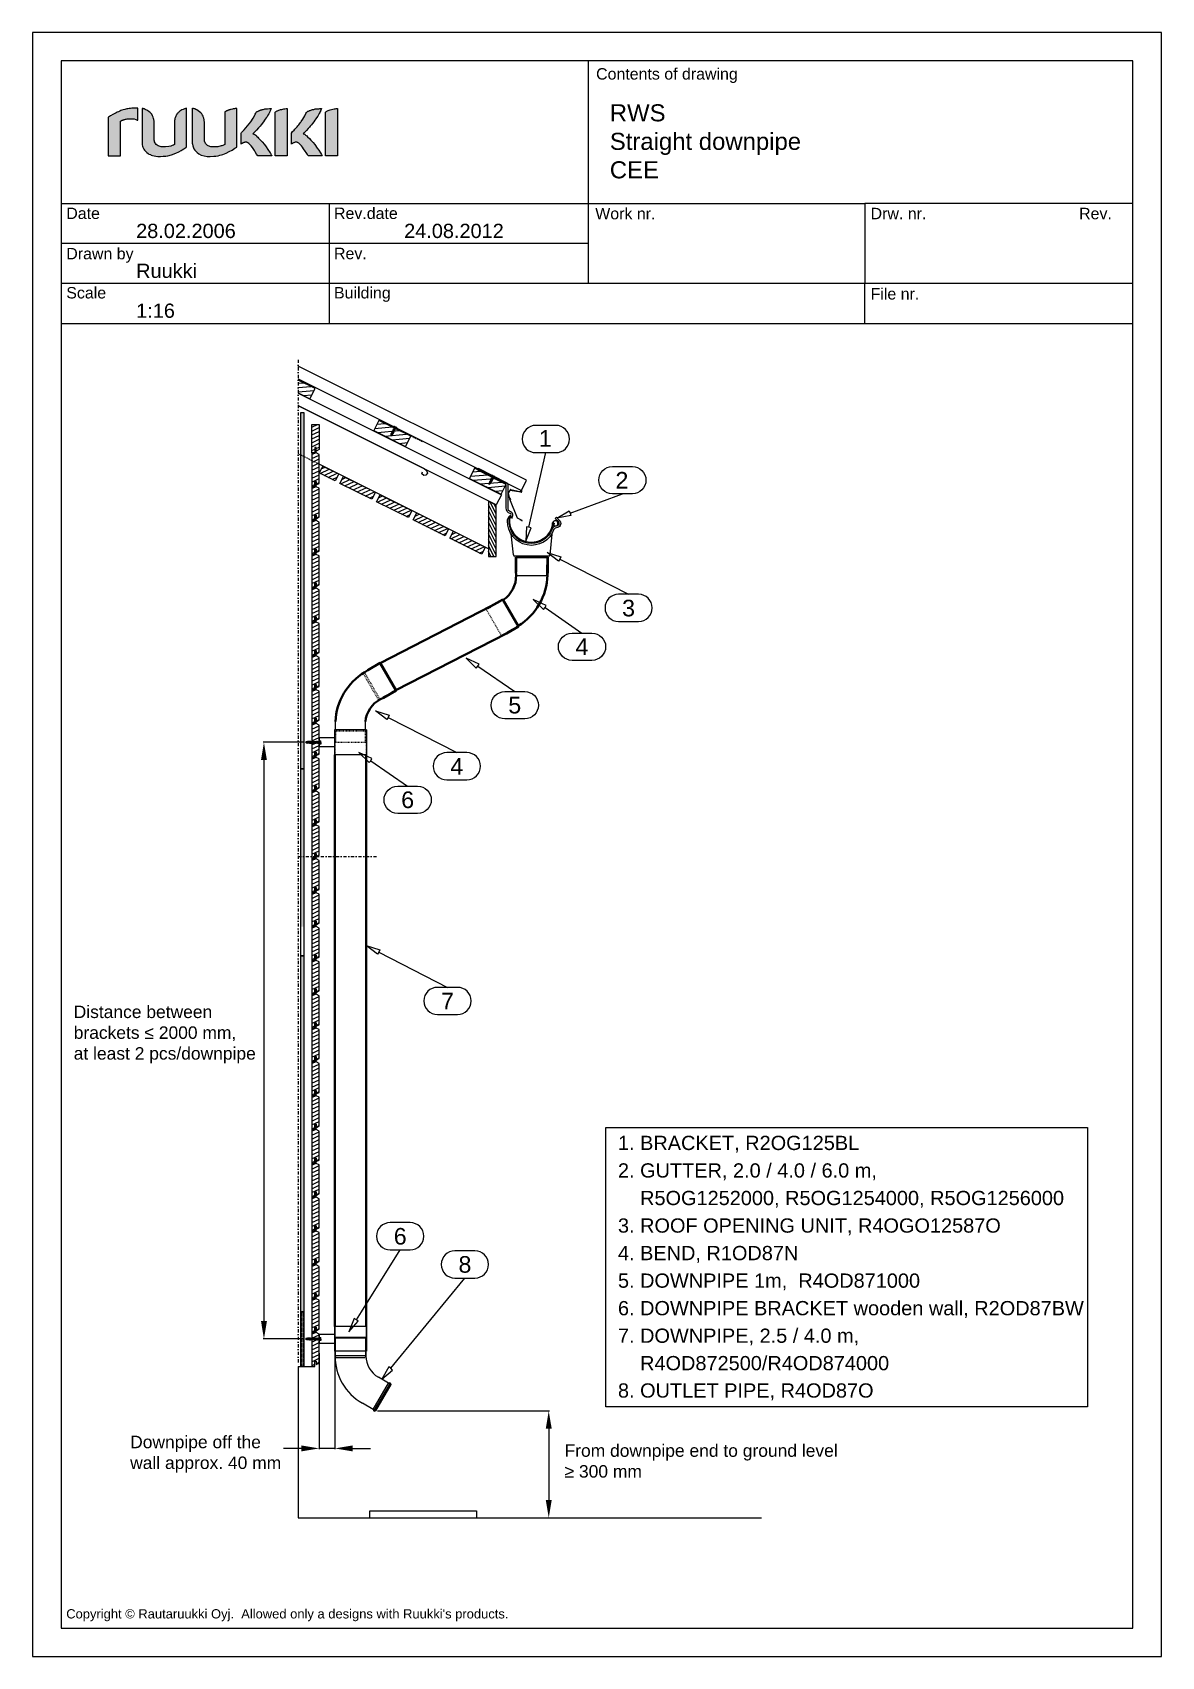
# Model space of a CAD drawing. Extents: x -5366 to 10078, y -29412 to -20292.
# Drawn here: x 3940 to 7108, y -29412 to -24852 of the extents above; entities that cross this region are included whole.
import ezdxf
from ezdxf.enums import TextEntityAlignment as Align

# ---------------------------------------------------------------- set-up
doc = ezdxf.new("R2010")
doc.units = 0
doc.linetypes.add('KL', pattern=[4, 2, -2])
doc.linetypes.add('PKL', pattern=[7, 3, -2, 0, -2])
doc.layers.get('0').update_dxf_attribs({"linetype": 'CONTINUOUS'})
for name, color, linetype in [('025', 1, 'CONTINUOUS'), ('1', 7, 'CONTINUOUS'), ('CLASSIC', 7, 'CONTINUOUS'), ('DET_RAAMIT', 7, 'CONTINUOUS'), ('DET_VAKIOTXT', 7, 'CONTINUOUS'), ('Gruba', 3, 'CONTINUOUS'), ('KIINNIKE', 1, 'CONTINUOUS'), ('MITAT', 2, 'CONTINUOUS'), ('MUOTO', 3, 'CONTINUOUS'), ('POIMULEVY', 7, 'CONTINUOUS'), ('RAAMIT', 2, 'CONTINUOUS'), ('RISTIKKO', 1, 'CONTINUOUS'), ('RU_COPYRIGHT', 7, 'CONTINUOUS'), ('RUUKKI', 7, 'CONTINUOUS'), ('RWS', 7, 'CONTINUOUS'), ('SININEN', 7, 'CONTINUOUS')]:
    doc.layers.add(name, color=color, linetype=linetype)
doc.layers.add('DET_RAAMI_ULOIN', color=7, linetype='CONTINUOUS', plot=False)
doc.layers.add('RWS LIMITYKSET YM', color=7, linetype='CONTINUOUS', plot=False)
doc.layers.add('KUVA', color=7, linetype='CONTINUOUS', lineweight=40)
doc.styles.add('arial', font='ARIAL.TTF')
doc.dimstyles.get("Standard").update_dxf_attribs({"dimtxt": 0.18, "dimasz": 0.18, "dimexe": 0.18, "dimexo": 0.0625, "dimgap": 0.09, "dimtad": 0, "dimtih": 1, "dimtoh": 1, "dimdec": 4, "dimzin": 0, "dimdsep": 46, "dimtxsty": 'Standard', "dimcen": 0.09, "dimadec": 0, "dimazin": 0, "dimtfac": 1, "dimtdec": 4, "dimtofl": 0, "dimtmove": 0, "dimatfit": 3, "dimfxl": 0, "dimtolj": 1, "dimtzin": 0, "dimarcsym": 0})
pattern_1 = [(25, (5568.944, -25202.099), (-4.22618, 9.06308), [])]

msp = doc.modelspace()

# ---------------------------------------------------------------- texts
at = {"layer": 'CLASSIC', "color": 2, "style": 'arial'}
for s, p in [('1', (5379.03417, -25992.23264)), ('3', (5613.01698, -26468.46841)), ('4', (5482.24074, -26576.91297)), ('5', (5293.55017, -26741.34581)), ('4', (5131.04231, -26912.8797)), ('6', (4993.0354, -27006.73761)), ('7', (5104.83866, -27571.97786))]:
    msp.add_text(s, height=46.66664, dxfattribs=at).set_placement(p, align=Align.MIDDLE)
msp.add_text('5. DOWNPIPE 1m,  R4OD871000', height=40, dxfattribs=at).set_placement((5583.15784, -28376.82899))
at = {"layer": 'DET_RAAMIT', "color": 2, "insert": (5560.28382, -25053.88857), "char_height": 48, "width": 1468.0707136, "attachment_point": 1, "style": 'arial'}
msp.add_mtext('RWS\\PStraight downpipe\\PCEE', dxfattribs=at)
at = {"layer": 'DET_RAAMIT', "color": 3, "char_height": 40, "width": 339.7367981, "attachment_point": 1, "style": 'arial'}
for s, insert in [('{\\C2;28.02.2006}', (4231.16391, -25389.45071)), ('{\\C2;24.08.2012}', (4983.16391, -25389.45071)), ('{\\C2;Ruukki}', (4231.16391, -25501.45071)), ('{\\C2;1:16}', (4231.16391, -25613.45071))]:
    msp.add_mtext(s, dxfattribs=dict(at, insert=insert))
at = {"layer": 'DET_VAKIOTXT', "color": 1, "style": 'arial'}
for s, p in [('Contents of drawing', (5521.8095, -24984.51593)), ('Date', (4035.13166, -25376.01894)), ('Rev.date', (4786.40775, -25375.95718)), ('Work nr.', (5519.46584, -25376.81854)), ('Drw. nr.', (6292.09038, -25376.65198)), ('Rev.', (6877.19043, -25376.6554)), ('Drawn by', (4035.13166, -25489.19481)), ('Rev.', (4786.40775, -25488.80345)), ('Scale', (4035.13166, -25599.11105)), ('Building', (4786.40775, -25599.09154)), ('File nr.', (6292.09038, -25602.06388))]:
    msp.add_text(s, height=32, dxfattribs=at).set_placement(p)
at = {"layer": 'POIMULEVY', "color": 2, "style": 'arial'}
for s, height, p in [('2', 46.66667, (5594.24341, -26109.29089)), ('6', 46.66664, (4972.14179, -28232.34434)), ('8', 46.66664, (5153.7926, -28311.29598))]:
    msp.add_text(s, height=height, dxfattribs=at).set_placement(p, align=Align.MIDDLE)
for s, p in [('1. BRACKET, R2OG125BL', (5583.15784, -27990.16474)), ('2. GUTTER, 2.0 / 4.0 / 6.0 m,', (5583.15784, -28067.49759)), ('    R5OG1252000, R5OG1254000, R5OG1256000', (5583.15784, -28144.83044)), ('3. ROOF OPENING UNIT, R4OGO12587O', (5583.15784, -28222.16329)), ('4. BEND, R1OD87N', (5583.15784, -28299.49614)), ('6. DOWNPIPE BRACKET wooden wall, R2OD87BW', (5583.15784, -28454.16184)), ('7. DOWNPIPE, 2.5 / 4.0 m, ', (5583.15784, -28531.49469)), ('    R4OD872500/R4OD874000', (5583.15784, -28608.54675)), ('8. OUTLET PIPE, R4OD87O', (5583.15784, -28685.35047))]:
    msp.add_text(s, height=40, dxfattribs=at).set_placement(p)
at = {"layer": 'RISTIKKO', "color": 5, "char_height": 35, "attachment_point": 1, "style": 'arial'}
for s, insert, width in [('{\\C2;Distance between brackets ≤ 2000 mm,\\Pat least 2 pcs/downpipe}', (4055.99998, -27584.63771), 548.3283682), ('{\\C2;Downpipe off the wall approx. 40 mm}', (4214.36563, -28792.40309), 443.019499), ('{\\C2;From downpipe end to ground level ≥ 300 mm}', (5433.33174, -28816.60779), 781.4585982)]:
    msp.add_mtext(s, dxfattribs=dict(at, insert=insert, width=width))
at = {"layer": 'RU_COPYRIGHT', "color": 1, "insert": (4035.02557, -29279.43563), "char_height": 26, "width": 2223.1430146, "attachment_point": 1}
msp.add_mtext("{\\fArial|b0|i0|c0|p34;Copyright © Rautaruukki Oyj.  Allowed only a designs with Ruukki's products.}", dxfattribs=at)

# ---------------------------------------------------------------- blocks, each defined once
blk = doc.blocks.new('ruukki_dwg')
at = {"layer": 'RUUKKI'}
for points in [[(-27.9, 99.7), (-27.9, 57.3), (-14.6, 57.3), (-14.6, 95.4), (-14, 95.7), (-13.7, 95.9), (-13.4, 96), (-13.1, 96.2), (-12.8, 96.3), (-12.5, 96.4), (-12.1, 96.6), (-11.5, 96.8), (-11.1, 96.9), (-10.8, 97), (-10.4, 97.1), (-10.1, 97.2), (-9.8, 97.3), (-9.1, 97.5), (-8.4, 97.6), (-7.4, 97.8), (-6.7, 97.9), (-5.8, 98.1), (-4.9, 98.1), (-3.3, 98.1), (-1.1, 98), (0.3, 97.8), (2.3, 97.3), (3.8, 96.6), (4.2, 96.4), (4.3, 96.4), (4.4, 96.4), (4.4, 96.4), (4.4, 109.6), (4.2, 109.7), (3.9, 109.7), (3.7, 109.7), (2.4, 109.7), (1.3, 109.7), (0.1, 109.7), (-1, 109.6), (-2.1, 109.5), (-3.6, 109.4), (-5.1, 109.2), (-6.5, 109), (-7.8, 108.8), (-9.9, 108.3), (-11.5, 107.8), (-13, 107.3), (-14.2, 106.9), (-15.4, 106.4), (-16.9, 105.7), (-18.1, 105.2), (-19.4, 104.5), (-23, 102.6), (-25.5, 101.1), (-26.5, 100.5), (-27.3, 100), (-27.6, 99.9), (-27.9, 99.7)], [(9.1, 109.3), (9.1, 72.2), (9.1, 70.8), (9.3, 69.4), (9.6, 68.1), (10, 66.9), (10.3, 66.1), (10.7, 65.4), (11.1, 64.6), (11.8, 63.6), (12.3, 63), (13.4, 61.8), (14.3, 61), (15.6, 60.1), (16.6, 59.4), (18.1, 58.7), (18.9, 58.3), (20.4, 57.8), (22.1, 57.3), (24.2, 56.9), (26.3, 56.7), (29.3, 56.7), (32, 56.9), (35, 57.2), (37.3, 57.6), (41.4, 58.6), (45.8, 60.2), (49.1, 61.9), (51.7, 63.3), (53, 64), (54.8, 65.1), (56, 65.8), (56.9, 66.4), (57.6, 66.9), (57.8, 67), (57.8, 88.2), (57.8, 109.5), (57.1, 109.3), (56.5, 109.1), (55.8, 108.9), (55.5, 108.8), (54.8, 108.6), (53.9, 108.2), (52.7, 107.7), (51.6, 107), (50.5, 106.3), (49.9, 105.9), (49.2, 105.2), (48.7, 104.8), (48.1, 104.1), (47.6, 103.6), (47.2, 103.1), (46.9, 102.5), (46.5, 102), (46.3, 101.7), (45.9, 100.8), (45.3, 99.2), (45, 98.2), (44.8, 97.1), (44.6, 96), (44.6, 95.3), (44.6, 94.5), (44.6, 69.8), (43.4, 69.2), (42.1, 68.7), (40.4, 68.1), (38.4, 67.6), (34.6, 67.1), (33.3, 67.1), (31.3, 67.2), (29.8, 67.4), (28.7, 67.6), (27.7, 67.9), (26.7, 68.3), (25.4, 69), (24.6, 69.8), (23.7, 70.9), (23.2, 71.7), (22.8, 72.7), (22.5, 73.7), (22.4, 74.3), (22.3, 74.9), (22.3, 75.6), (22.3, 76.2), (22.3, 76.6), (22.3, 94.3), (22.2, 95.5), (22, 97.3), (21.7, 98.4), (21.3, 99.7), (20.6, 101.2), (19.6, 102.9), (19, 103.7), (18.6, 104.1), (17.9, 104.9), (16.9, 105.7), (16.4, 106.1), (15.3, 106.8), (14.1, 107.5), (13.2, 107.9), (12.3, 108.3), (11.4, 108.7), (10.7, 108.9), (10.1, 109.1), (9.7, 109.1), (9.4, 109.2), (9.1, 109.3)], [(64, 109.5), (64, 72.2), (64, 71.3), (64.1, 70.3), (64.4, 68.5), (64.8, 67.3), (65.2, 66.1), (65.8, 65), (66.7, 63.6), (67.7, 62.4), (69.2, 61), (71.2, 59.6), (73.8, 58.3), (77, 57.3), (80.3, 56.8), (83.6, 56.7), (87.5, 56.9), (89.9, 57.2), (92.2, 57.6), (94.3, 58.1), (95.9, 58.5), (97.4, 59), (101, 60.4), (104.3, 62), (107.6, 63.8), (110.6, 65.7), (112.6, 67), (112.6, 109.2), (112.2, 109.2), (111.7, 109.1), (111.2, 109.1), (110.8, 109.1), (110.1, 109), (109.1, 108.8), (108.6, 108.7), (108.1, 108.6), (106.5, 108.2), (105.8, 108.1), (105.1, 107.9), (104.5, 107.7), (104.2, 107.6), (104, 107.5), (103.4, 107.3), (103.1, 107.2), (102.6, 107), (102.2, 106.8), (101.7, 106.6), (100.8, 106.1), (100.3, 105.8), (100, 105.6), (99.7, 105.5), (99.5, 105.3), (99.5, 69.8), (98.9, 69.5), (98, 69.1), (97.3, 68.8), (96.3, 68.4), (95.6, 68.2), (94.6, 67.9), (92.9, 67.5), (91.9, 67.3), (90.7, 67.2), (89.8, 67.1), (88.5, 67.1), (87.2, 67.1), (86.2, 67.2), (85.3, 67.3), (84.4, 67.4), (83.3, 67.7), (82.3, 68), (81.2, 68.5), (80.5, 68.9), (79.8, 69.4), (79.5, 69.7), (78.8, 70.4), (78.4, 71), (78, 71.9), (77.7, 72.6), (77.5, 73.2), (77.3, 74.3), (77.2, 75.2), (77.2, 76.2), (77.2, 76.5), (77.2, 94.5), (77.1, 95.3), (77, 96.8), (76.6, 98.5), (76.3, 99.5), (75.8, 100.8), (75.2, 102), (74.3, 103.3), (73.2, 104.6), (72, 105.7), (70.5, 106.8), (69, 107.7), (67.8, 108.2), (66.6, 108.7), (66, 108.9), (65.3, 109.1), (64.3, 109.4), (64, 109.5)], [(117.3, 82.4), (118, 83.1), (119.1, 84.2), (119.7, 84.9), (120.6, 85.9), (122.5, 88), (124.5, 90.3), (126.3, 92.5), (128, 94.7), (130.5, 98.7), (132, 101.2), (132.9, 103), (133.5, 104.2), (134, 105.3), (134.3, 105.5), (134.8, 105.8), (135.3, 106), (135.9, 106.4), (136.4, 106.6), (137, 106.8), (137.6, 107.1), (138.3, 107.4), (138.7, 107.5), (139, 107.6), (139.5, 107.7), (139.9, 107.9), (140.3, 108), (140.8, 108.1), (141.2, 108.2), (141.7, 108.3), (142.7, 108.5), (143.4, 108.7), (144.2, 108.8), (144.9, 108.8), (145.6, 108.9), (146.3, 109), (148.5, 109.1), (149.8, 109.2), (150.1, 109.2), (150.3, 109.2), (150.3, 109), (150.2, 108.8), (150, 108.3), (149.6, 107.4), (149.3, 106.7), (149, 106), (148.8, 105.7), (147.6, 103.4), (146.8, 101.9), (145.8, 100.3), (145, 99), (143.9, 97.4), (143.1, 96.4), (141.9, 94.7), (139.2, 91.3), (138.1, 89.9), (137.4, 89.1), (136.4, 87.9), (134.3, 85.6), (133.2, 84.5), (132.2, 83.5), (130.8, 82.1), (130.2, 81.6), (130.6, 81.5), (131.4, 81.2), (131.7, 81), (132.4, 80.6), (133.4, 79.9), (134.2, 79.3), (134.4, 79.1), (135.6, 78), (136.6, 76.9), (138.7, 74.6), (140.3, 72.8), (142.9, 69.7), (144.8, 67.1), (146.8, 64.2), (149.1, 60.8), (149.4, 60.4), (150, 59.3), (150.4, 58.6), (150.9, 57.8), (151, 57.5), (151.1, 57.3), (135.7, 57.3), (134.4, 59.4), (132.9, 61.8), (132, 63.2), (129.7, 66.4), (128.3, 68.2), (126.8, 69.9), (125.7, 71), (124.9, 71.6), (124.4, 71.9), (124.1, 72), (123.9, 72.1), (123.8, 72.2), (123.5, 72.2), (123.2, 72.3), (123, 72.3), (122.8, 72.3), (122.6, 72.3), (122.1, 72.3), (121.9, 72.3), (121.6, 72.2), (121.1, 72.1), (120.8, 72), (120.5, 72), (120.4, 71.9), (120.1, 71.8), (119.8, 71.7), (119.6, 71.6), (119.3, 71.5), (119, 71.3), (118.8, 71.2), (118.5, 71), (118.3, 70.9), (117.8, 70.6), (117.8, 70.6), (117.7, 70.5), (117.5, 70.5), (117.3, 70.3), (117.3, 82.4)], [(154.5, 105.3), (155, 105.6), (155.6, 106), (156.2, 106.3), (156.8, 106.6), (157.2, 106.8), (158.7, 107.4), (159.6, 107.7), (160.5, 108), (161.9, 108.3), (163.1, 108.6), (164.2, 108.8), (165.4, 109), (166.6, 109.1), (167.1, 109.1), (167.7, 109.2), (167.7, 57.3), (154.5, 57.3), (154.5, 105.3)], [(172.4, 82.4), (173.8, 83.9), (175.4, 85.6), (176.3, 86.7), (177.5, 88), (178.6, 89.1), (179.6, 90.3), (180.5, 91.4), (181.3, 92.5), (182.1, 93.5), (182.7, 94.3), (183.2, 95), (184.8, 97.4), (186, 99.3), (187, 101.2), (188.3, 103.6), (188.8, 104.8), (189.1, 105.3), (189.2, 105.4), (189.5, 105.6), (189.7, 105.7), (190, 105.9), (190.5, 106.2), (191.2, 106.5), (191.7, 106.7), (192.3, 107), (193, 107.2), (193.7, 107.5), (194.5, 107.7), (194.9, 107.9), (195.4, 108), (195.8, 108.1), (196.3, 108.2), (196.8, 108.3), (197.8, 108.5), (198.5, 108.7), (199.6, 108.8), (200.3, 108.9), (201, 108.9), (201.4, 109), (202.4, 109), (203.6, 109.1), (204, 109.1), (204.8, 109.2), (205.2, 109.2), (205.4, 109.2), (205.3, 109), (205.3, 109), (205.2, 108.8), (205.1, 108.5), (205, 108.3), (204.9, 108), (204.8, 107.7), (204.7, 107.4), (204.5, 107.1), (204.4, 106.7), (204.2, 106.4), (203.7, 105.3), (203.5, 104.9), (203.3, 104.5), (203.1, 104.1), (203, 103.9), (202.8, 103.6), (202.4, 102.8), (202, 102.2), (201.3, 101), (200, 99), (199.2, 97.8), (198.2, 96.4), (196.9, 94.7), (195.5, 92.8), (194.3, 91.3), (193.1, 89.9), (192.1, 88.7), (190.8, 87.2), (188.8, 85.1), (187.8, 84), (186.3, 82.6), (185.8, 82.1), (185.3, 81.6), (186, 81.4), (186.6, 81.1), (187, 81), (187.5, 80.6), (188, 80.2), (188.6, 79.8), (189.2, 79.3), (190.1, 78.4), (192.1, 76.5), (193.8, 74.6), (196.1, 71.9), (197.9, 69.7), (200.7, 65.8), (202.4, 63.5), (204.2, 60.8), (205.3, 58.9), (206.2, 57.3), (190.8, 57.3), (189.9, 58.8), (188.5, 61), (187.4, 62.7), (185.8, 65.1), (184.4, 66.9), (183.4, 68.2), (182.4, 69.3), (181.3, 70.4), (180.4, 71.3), (179.8, 71.8), (179.2, 72), (178.6, 72.2), (178, 72.3), (177.6, 72.3), (176.9, 72.3), (176.4, 72.2), (175.7, 72), (175.1, 71.8), (174.7, 71.6), (174.1, 71.3), (173.5, 71), (173.1, 70.8), (172.7, 70.5), (172.4, 70.4), (172.4, 70.3), (172.4, 82.4)], [(209.6, 105.3), (210.1, 105.6), (210.7, 106), (211.3, 106.3), (211.9, 106.6), (212.8, 107), (213.8, 107.4), (214.7, 107.7), (216.3, 108.2), (217.6, 108.5), (219.3, 108.8), (220.5, 109), (221.5, 109.1), (222.4, 109.1), (222.8, 109.2), (222.8, 57.3), (209.6, 57.3), (209.6, 105.3)]]:
    blk.add_lwpolyline(points, dxfattribs=at)
blk = doc.blocks.new('ruukkidwg')
at = {"layer": 'MUOTO', "ltscale": 70, "xscale": 6.199999999999818, "yscale": 6.199999999999818, "zscale": 6.2}
blk.add_blockref('ruukki_dwg', (270, -306), dxfattribs=at)
blk = doc.blocks.new('S43-25')
at = {"layer": 'KIINNIKE', "color": 1}
for p, q in [((-1.9, -5.4), (-1.9, -3.2)), ((1.9, -4.9), (1.9, -2.7))]:
    blk.add_line(p, q, dxfattribs=at)
at = {"layer": 'KIINNIKE'}
for p, q in [((-1.9, -8.5), (-1.9, -6.3)), ((-1.9, -11.5), (-1.9, -9.3)), ((1.9, -8), (1.9, -5.7)), ((1.9, -11), (1.9, -8.8))]:
    blk.add_line(p, q, dxfattribs=at)
at = {"layer": 'KIINNIKE', "color": 1}
for points in [[(-4.5, 1), (4.5, 1), (4.5, 0), (-4.5, 0)], [(2.6, -2.2), (2.1, -2.7), (-2.1, -3.3), (-2.7, -2.9), (-2.1, -2.4), (2.1, -1.8)], [(2.6, -5.2), (2.1, -5.7), (-2.1, -6.3), (-2.7, -6), (-2.1, -5.5), (2.1, -4.9)]]:
    blk.add_lwpolyline(points, close=True, dxfattribs=at)
for points in [[(-1.9, -2.4), (-1.9, -1, 0.414214), (-2.9, 0)], [(1.9, -1.9), (1.9, -1, -0.414214), (2.9, 0)]]:
    blk.add_lwpolyline(points, format="xyb", dxfattribs=at)
at = {"layer": 'KIINNIKE'}
for points in [[(2.6, -8.3), (2.1, -8.8), (-2.1, -9.4), (-2.7, -9), (-2.1, -8.5), (2.1, -7.9)], [(2.6, -11.3), (2.1, -11.8), (-2.1, -12.4), (-2.7, -12.1), (-2.1, -11.6), (2.1, -11)], [(2.6, -14.4), (2.1, -14.9), (-2.1, -15.4), (-2.7, -15.1), (-2.1, -14.6), (2.1, -14)], [(2.6, -17.4), (2.1, -17.9), (-2.1, -18.5), (-2.7, -18.2), (-2.1, -17.7), (2.1, -17.1)], [(2.6, -20.5), (2.1, -21), (-2, -21.5), (-2.6, -21.2), (-2, -20.7), (2.1, -20.1)], [(1.1, -23.7), (0.7, -24.1), (-0.6, -24.3), (-1, -24), (-0.6, -23.7), (0.7, -23.5)]]:
    blk.add_lwpolyline(points, close=True, dxfattribs=at)
for points in [[(-1.9, -9.3), (-1.9, -9.4)], [(-1.9, -14.6), (-1.9, -12.4)], [(-1.9, -17.6), (-1.9, -15.4)], [(-1.9, -18.7), (-1.9, -18.5)], [(0, -25), (-0.4, -24.2)], [(0.4, -24.1), (0, -25)], [(1.9, -8.9), (1.9, -8.8)], [(1.9, -11.8), (1.9, -14)], [(1.9, -14.9), (1.9, -17.1)], [(1.9, -17.9), (1.9, -18.7)]]:
    blk.add_lwpolyline(points, dxfattribs=at)
for points in [[(-1.7, -20.7, -0.048189), (-1.9, -18.7), (-1.9, -18.5)], [(-0.6, -23.7), (-0.9, -23, -0.041911), (-1.5, -21.5)], [(1.6, -21, -0.053388), (0.9, -23), (0.7, -23.5)], [(1.9, -17.9), (1.9, -18.7, -0.035659), (1.8, -20.2, -0.035659)]]:
    blk.add_lwpolyline(points, format="xyb", dxfattribs=at)
at = {"layer": 'RWS', "color": 1}
for points in [[(-0.7, 1), (-0.9, 1.7, 0.08871), (-3.3, 1, 0.082321)], [(3.3, 1, 0.08871), (0.9, 1.7), (0.7, 1)]]:
    blk.add_lwpolyline(points, format="xyb", dxfattribs=at)
blk = doc.blocks.new('Bracket wood wall')
at = {"layer": '1'}
for p, q in [((-691.1, -3746.1), (-781.5, -3746.1)), ((-781.5, -3746.1), (-781.5, -3815.7)), ((-691.1, -3746.1), (-691.1, -3815.7)), ((-691.1, -3815.7), (-781.5, -3815.7))]:
    blk.add_line(p, q, dxfattribs=at)
at = {"layer": 'RWS'}
for p, q in [((-781.5, -3768.4), (-824.1, -3768.4)), ((-824.1, -3768.4), (-824.1, -3793.4)), ((-781.5, -3793.4), (-824.1, -3793.4))]:
    blk.add_line(p, q, dxfattribs=at)
blk = doc.blocks.new('*D184')
at = {"layer": 'MITAT', "color": 6, "lineweight": -2}
for p, q in [((4908.7, -28722.9), (5391.4, -28722.9)), ((5388.9, -28772.9), (5388.9, -28972.9)), ((4908.7, -29022.9), (5391.4, -29022.9))]:
    blk.add_line(p, q, dxfattribs=at)
at = {"layer": 'MITAT', "color": 6}
for points in [[(5380.6, -28772.9), (5397.3, -28772.9), (5388.9, -28722.9)], [(5380.6, -28972.9), (5397.3, -28972.9), (5388.9, -29022.9)]]:
    blk.add_solid(points, dxfattribs=at)
blk = doc.blocks.new('*D185')
at = {"layer": 'MITAT', "color": 6, "lineweight": -2}
for p, q in [((4701.6, -26845.3), (4587.3, -26845.3)), ((4589.8, -26895.3), (4589.8, -28470.5)), ((4701.6, -28520.5), (4587.3, -28520.5))]:
    blk.add_line(p, q, dxfattribs=at)
at = {"layer": 'MITAT', "color": 6}
for points in [[(4581.5, -26895.3), (4598.1, -26895.3), (4589.8, -26845.3)], [(4581.5, -28470.5), (4598.1, -28470.5), (4589.8, -28520.5)]]:
    blk.add_solid(points, dxfattribs=at)
blk = doc.blocks.new('*D186')
at = {"layer": 'MITAT', "color": 6, "lineweight": -2}
for p, q in [((4744.9, -28560.3), (4744.9, -28830.5)), ((4788.4, -28560.3), (4788.4, -28830.5)), ((4694.9, -28828), (4644.9, -28828)), ((4788.4, -28828), (4744.9, -28828)), ((4838.4, -28828), (4888.4, -28828))]:
    blk.add_line(p, q, dxfattribs=at)
at = {"layer": 'MITAT', "color": 6}
for points in [[(4694.9, -28819.7), (4694.9, -28836.3), (4744.9, -28828)], [(4838.4, -28819.7), (4838.4, -28836.3), (4788.4, -28828)]]:
    blk.add_solid(points, dxfattribs=at)
blk = doc.blocks.new('S55-38')
at = {"layer": 'KIINNIKE'}
for p, q in [((-22, 8.8), (-20, 7.8)), ((-20.7, 12.6), (-18.7, 11.6)), ((-19.2, 7.4), (-17.1, 6.3)), ((-17.9, 11.2), (-15.9, 10.1))]:
    blk.add_line(p, q, dxfattribs=at)
at = {"layer": 'KIINNIKE', "color": 1}
for p, q in [((-16.3, 6), (-14.3, 4.9)), ((-15.1, 9.8), (-13, 8.7)), ((-13.5, 4.5), (-11.4, 3.5)), ((-12.2, 8.3), (-10.2, 7.3)), ((-10.7, 3.1), (-8.6, 2.1)), ((-9.4, 6.9), (-7.3, 5.9)), ((-7.8, 1.7), (-5.8, 0.7)), ((-6.6, 5.5), (-4.5, 4.5)), ((-5, 0.3), (-2.9, -0.8)), ((-3.7, 4.1), (-1.7, 3)), ((-0.9, 2.7), (0.9, 1.8)), ((6.3, 1.3), (2.7, -5.8)), ((-2.2, -1.1), (-0.9, -1.8))]:
    blk.add_line(p, q, dxfattribs=at)
at = {"layer": 'KIINNIKE'}
for points in [[(-33.6, 16.3), (-34.2, 17.1)], [(-34.2, 17.1), (-33.3, 17.1)], [(-28.5, 12), (-29.2, 12.4)], [(-25.6, 10.6), (-27.7, 11.6)], [(-27.5, 15.9), (-27.2, 15.8)], [(-26.4, 15.4), (-24.4, 14.4)], [(-22.8, 9.2), (-24.9, 10.2)], [(-23.6, 14), (-21.5, 13)], [(-20, 7.8), (-20, 7.8)], [(-18.7, 11.6), (-18.8, 11.6)]]:
    blk.add_lwpolyline(points, dxfattribs=at)
for points in [[(-33.5, 15.5), (-33.7, 16), (-33.2, 17.3), (-32.8, 17.5), (-32.7, 17), (-33.1, 15.7)], [(-31.2, 12.5), (-31.4, 13.3), (-30, 17.4), (-29.4, 17.8), (-29.2, 17), (-30.6, 12.9)], [(-28.3, 11.1), (-28.6, 11.8), (-27.1, 16), (-26.6, 16.4), (-26.4, 15.6), (-27.8, 11.4)], [(-25.5, 9.7), (-25.7, 10.4), (-24.3, 14.6), (-23.7, 15), (-23.5, 14.2), (-24.9, 10)], [(-22.6, 8.3), (-22.9, 9), (-21.5, 13.2), (-20.9, 13.6), (-20.7, 12.8), (-22.1, 8.6)], [(-19.8, 6.9), (-20, 7.6), (-18.6, 11.7), (-18, 12.1), (-17.8, 11.4), (-19.3, 7.2)]]:
    blk.add_lwpolyline(points, close=True, dxfattribs=at)
for points in [[(-31.2, 13.7, -0.053388), (-32.8, 15.3), (-33.1, 15.7)], [(-32.7, 17.1), (-31.9, 17, -0.041911), (-30.2, 16.9)], [(-28.5, 12), (-29.2, 12.4, -0.035659), (-30.5, 13.2, -0.035659)], [(-29.3, 16.7, -0.048189), (-27.5, 15.9), (-27.2, 15.8)]]:
    blk.add_lwpolyline(points, format="xyb", dxfattribs=at)
at = {"layer": 'KIINNIKE', "color": 1}
for points in [[(-17, 5.4), (-17.2, 6.2), (-15.8, 10.3), (-15.2, 10.7), (-15, 9.9), (-16.4, 5.8)], [(-14.1, 4), (-14.4, 4.7), (-12.9, 8.9), (-12.4, 9.3), (-12.2, 8.5), (-13.6, 4.3)], [(-11.3, 2.6), (-11.5, 3.3), (-10.1, 7.5), (-9.5, 7.9), (-9.3, 7.1), (-10.7, 2.9)], [(-8.4, 1.2), (-8.7, 1.9), (-7.3, 6.1), (-6.7, 6.5), (-6.5, 5.7), (-7.9, 1.5)], [(-5.6, -0.2), (-5.8, 0.5), (-4.4, 4.7), (-3.8, 5), (-3.6, 4.3), (-5.1, 0.1)], [(-2.8, -1.6), (-3, -0.9), (-1.6, 3.2), (-1, 3.6), (-0.8, 2.8), (-2.2, -1.3)], [(2.1, 4.2), (3, 3.7), (-1.2, -4.7), (-2.1, -4.2)]]:
    blk.add_lwpolyline(points, close=True, dxfattribs=at)
at = {"layer": 'RWS', "color": 1}
for p, q in [((1.8, 1.3), (5.4, -0.5)), ((2.7, 3.1), (6.3, 1.3)), ((-0.9, -4), (2.7, -5.8)), ((0, -2.3), (3.6, -4))]:
    blk.add_line(p, q, dxfattribs=at)
blk = doc.blocks.new('A$C48CC0285')
at = {"layer": 'RWS'}
h = blk.add_hatch(dxfattribs=at)
h.set_pattern_fill('VAAKAV', color=1, scale=0.1, angle=25, style=0)
h.set_pattern_definition([(25, (718.972, 939.72), (-4.22618, 9.06308), [])])
h.paths.add_polyline_path([(-48.3, 48.7), (-58.1, 29.1), (-13.4, 6.7), (-3.6, 26.4)])
at = {"layer": '025', "color": 2}
blk.add_lwpolyline([(-48.3, 48.7), (-3.6, 26.4), (-13.4, 6.7), (-58.1, 29.1)], dxfattribs=at)
at = {"layer": 'RWS', "color": 2}
blk.add_line((-48.3, 48.7), (-58.1, 29.1), dxfattribs=at)
blk = doc.blocks.new('A$C1A014E56')
at = {"layer": 'KUVA'}
for p, q in [((44.9, 0), (-44.9, 0)), ((44.9, -40), (44.9, 0)), ((-44.9, -40), (-44.9, 0)), ((-44.9, -40), (-44, -50)), ((44.9, -40), (43.9, -50))]:
    blk.add_line(p, q, dxfattribs=at)
for centre, radius, start, end in [((-123.9, -52.6), 79.9, 302.8696, 1.8564), ((-127.6, -46.1), 171.6, 301.3357, 358.6964)]:
    blk.add_arc(centre, radius, start, end, dxfattribs=at)
at = {"layer": 'RWS LIMITYKSET YM', "linetype": 'KL'}
for p, q in [((-127.2, -146.8), (-80.5, -119.7)), ((-85.1, -219.7), (-127.2, -146.8)), ((-38.4, -192.7), (-85.1, -219.7))]:
    blk.add_line(p, q, dxfattribs=at)
blk = doc.blocks.new('A$C3BAD2F99')
at = {"layer": 'KUVA'}
for p, q in [((-8.6, 46.8), (-16.8, 41)), ((-8.6, 46.8), (26, 66.8)), ((26, 66.8), (70.9, -10.9)), ((36.2, -30.9), (27.1, -35.2)), ((36.2, -30.9), (70.9, -10.9))]:
    blk.add_line(p, q, dxfattribs=at)
for centre, radius, start, end in [((72.9, -106.2), 172.3, 121.3675, 177.3191), ((66, -106.9), 81.6, 118.4668, 173.8186)]:
    blk.add_arc(centre, radius, start, end, dxfattribs=at)
at = {"layer": 'RWS'}
for p, q in [((-99.3, -121.1), (-99.3, -98.1)), ((-15.1, -121.1), (-15.1, -98.1))]:
    blk.add_line(p, q, dxfattribs=at)
at = {"layer": 'RWS LIMITYKSET YM', "linetype": 'KL'}
for p, q in [((-99.3, -121.1), (-99.3, -155.6)), ((-15.1, -155.6), (-15.1, -121.1)), ((-99.3, -155.6), (-15.1, -155.6))]:
    blk.add_line(p, q, dxfattribs=at)
blk = doc.blocks.new('A$C776502CB')
at = {"layer": 'KUVA'}
for p, q in [((311, 159.2), (0.5, -0.6)), ((355.1, 82.8), (44.6, -77)), ((44.6, -77), (0.5, -0.6))]:
    blk.add_line(p, q, dxfattribs=at)
at = {"layer": 'RWS'}
for p, q in [((0.5, -0.8), (0.5, -0.6)), ((44.6, -77), (44.4, -76.9))]:
    blk.add_line(p, q, dxfattribs=at)
at = {"layer": 'RWS LIMITYKSET YM', "linetype": 'KL'}
for p, q in [((-43.2, -27.1), (-46.8, -30.7)), ((-46.8, -30.7), (-5.2, -102.9)), ((0.1, -2.1), (-43.2, -27.1)), ((-0.2, -101.6), (-43.2, -27.1)), ((0.1, -2.1), (0.5, -0.8)), ((0.1, -2.1), (43.1, -76.6)), ((43.1, -76.6), (-0.2, -101.6)), ((43.1, -76.6), (44.4, -76.9)), ((-0.2, -101.6), (-5.2, -102.9))]:
    blk.add_line(p, q, dxfattribs=at)
blk = doc.blocks.new('A$C65423EF8')
at = {"layer": 'Gruba', "color": 3}
blk.add_line((217.1, 75.4), (220.6, 79), dxfattribs=at)
for points in [[(82.3, 174.6), (2.3, 215.4), (0, 210.9)], [(79.3, 170.5), (0, 210.9)], [(220.6, 79), (229.5, 70.1)]]:
    blk.add_lwpolyline(points, dxfattribs=at)
for points in [[(90.8, 89.6, -0.36276), (79.9, 104.9, -0.36276)], [(92, 94.4, -0.367886), (84.9, 104.7, -1.749447)], [(93.1, 77.8, 0.68073), (92, 94.4, -907.617005)], [(83.1, 68.2, -0.319573), (90.9, 82.3, -0.319573)], [(88.1, 68.8, -0.319573), (93.1, 77.8, -1.075827)], [(91, 82.4, 0.68073), (90.5, 89.6, 0.68073)], [(217.1, 75.4), (226, 66.6, -0.649998)]]:
    blk.add_lwpolyline(points, format="xyb", dxfattribs=at)
at = {"layer": 'Gruba'}
for points in [[(213.7, 45.1, -0.856466), (83.1, 68.9, -0.856466)], [(208.9, 46.7, -0.856466), (88.1, 68.8, -2.051163)], [(222.5, 54.7), (215.5, 52.5, 0.21401), (208.9, 46.7, 0.465331)], [(224, 49.9), (217, 47.8, 0.212494), (213.5, 44.7, 0.212494)], [(226, 66.6, -0.528683), (222.5, 54.7)], [(229.5, 70.1, -0.545084), (224, 49.9, -0.568485)]]:
    blk.add_lwpolyline(points, format="xyb", dxfattribs=at)
at = {"layer": 'RWS', "color": 3}
for p, q in [((79.9, 104.9), (79.9, 169.5)), ((84.9, 104.7), (84.9, 170))]:
    blk.add_line(p, q, dxfattribs=at)
for radius, start, end in [(2.83, 15.8785, 38.8262), (7.83, 9.5305, 48.53)]:
    blk.add_arc((77.1, 168.7), radius, start, end, dxfattribs=at)
blk = doc.blocks.new('A$C4A0A289D')
at = {"layer": '1', "color": 7, "linetype": 'Continuous'}
for p, q in [((48.3, 4.7), (42, 63.9)), ((151.1, 4.7), (157.3, 63.1))]:
    blk.add_line(p, q, dxfattribs=at)
at = {"layer": '1'}
for p, q in [((54.4, 1.2), (52.3, 1.2)), ((144.9, 1.2), (54.4, 1.2)), ((147.1, 1.2), (144.9, 1.2))]:
    blk.add_line(p, q, dxfattribs=at)
at = {"layer": '1', "color": 7, "linetype": 'Continuous'}
for centre, radius, start, end in [((52.3, 5.2), 4, 186.1127, 270), ((54.4, -0.8), 2, 45.9281, 90), ((144.9, -0.8), 2, 89.9983, 134.5044), ((147.1, 5.2), 4, 270, 353.8873)]:
    blk.add_arc(centre, radius, start, end, dxfattribs=at)
at = {"layer": 'RWS LIMITYKSET YM', "color": 7, "linetype": 'Continuous'}
for p, q in [((56.4, -0.8), (57.2, -43.5)), ((57.2, -53.8), (57.2, -44.1)), ((142.2, -43.5), (142.9, -0.8)), ((142.2, -53.8), (142.2, -44.1)), ((142.2, -53.8), (57.2, -53.8))]:
    blk.add_line(p, q, dxfattribs=at)
for centre, radius, start, end in [((54.4, -0.8), 2, 1.8561, 45.9281), ((144.9, -0.8), 2, 134.5044, 179.0088), ((37.2, -44.1), 20, 0, 1.8561), ((162.2, -44.1), 20, 178.1439, 180)]:
    blk.add_arc(centre, radius, start, end, dxfattribs=at)
blk = doc.blocks.new('A$C0BF002D9')
at = {"color": 3}
for p, q in [((-17, -27.9), (-109.2, 19.1)), ((-46.4, -52.4), (-50.2, -35.9)), ((-50.1, -35.4), (-45.7, -26.8)), ((-44.5, -26), (-18.8, -31.5)), ((-25.4, -106), (-46.5, -52.9)), ((-45.6, -51.2), (-45, -53.6)), ((-12.1, -113.3), (-25.1, -106.3)), ((-19.2, -109.8), (-13, -113.1))]:
    blk.add_line(p, q, dxfattribs=at)
for centre, radius, start, end in [((-49.2, -35.8), 1, 153, 186.2958), ((-44.7, -27), 1, 78, 168), ((-17.9, -29.7), 2, 243, 333), ((-17.9, -29.7), 2, 333, 63), ((-46.6, -51.4), 1.12, 13, 100.13), ((-47.4, -52.5), 1, 334.9002, 3.6682), ((-24.7, -105.6), 0.83, 206.6015, 234.3633), ((-13.3, -113.5), 0.5, 342.3351, 50.6176), ((-12.4, -113.7), 0.5, 170.0253, 62.2369)]:
    blk.add_arc(centre, radius, start, end, dxfattribs=at)

# ---------------------------------------------------------------- dimensions: what is measured, and where the dimension line sits
at = {"layer": 'MITAT', "color": 5}
for base, p1, p2, angle, picture, middle in [((4589.78571, -28520.47162), (4706.64066, -26845.33168), (4706.64066, -28520.47162), 270, '*D185', (4536.538, -27686.72373)), ((4744.8579, -28828.00149), (4788.36047, -28555.27162), (4744.8579, -28555.27162), 180, '*D186', (4950.3649, -28865.73592))]:
    dim = msp.add_linear_dim(base=base, p1=p1, p2=p2, angle=angle, text=' ', dimstyle='Standard', override={"dimscale": 2.5, "dimtxt": 15, "dimasz": 20, "dimexe": 1, "dimexo": 2, "dimgap": 0.5, "dimjust": 0, "dimtih": 0, "dimtoh": 0, "dimdec": 0, "dimzin": 8, "dimtxsty": 'arial', "dimdle": 1, "dimclrd": 6, "dimclre": 6, "dimclrt": 2, "dimtp": 0.5, "dimtm": 0.5, "dimtfac": 0.01875, "dimtix": 1, "dimtofl": 1, "dimtmove": 2, "dimtvp": 1}, dxfattribs=at)
    dim.commit()
    dim.dimension.update_dxf_attribs({"geometry": picture, "text_midpoint": middle, "dimtype": 161})
dim = msp.add_linear_dim(base=(5388.93683, -29022.89026), p1=(4903.68091, -28722.89026), p2=(4903.68091, -29022.89026), angle=270, text=' ', dimstyle='Standard', override={"dimscale": 2.5, "dimtxt": 15, "dimasz": 20, "dimexe": 1, "dimexo": 2, "dimgap": 0.5, "dimjust": 0, "dimtih": 0, "dimtoh": 0, "dimdec": 0, "dimzin": 8, "dimtxsty": 'arial', "dimdle": 1, "dimclrd": 6, "dimclre": 6, "dimclrt": 2, "dimtp": 0.5, "dimtm": 0.5, "dimtfac": 0.01875, "dimtix": 1, "dimtofl": 1, "dimtmove": 2, "dimtvp": 1}, dxfattribs=at)
dim.commit()
dim.dimension.update_dxf_attribs({"geometry": '*D184', "text_midpoint": (5365.50494, -28864.23606), "dimtype": 161, "text_rotation": 0.0001})

# ---------------------------------------------------------------- hatches: boundary and pattern name
h = msp.add_hatch(color=256)
h.paths.add_polyline_path([(4153.08978, -25090.22254), (4153.08978, -25198.96575), (4187.00276, -25198.96575), (4187.00276, -25101.1279), (4188.51, -25100.32994), (4189.30796, -25099.9753), (4190.10591, -25099.62065), (4190.92603, -25099.26601), (4191.74614, -25098.91136), (4192.58843, -25098.57888), (4193.43071, -25098.2464), (4195.11528, -25097.62577), (4196.00189, -25097.33762), (4196.8885, -25097.04947), (4197.75295, -25096.80565), (4198.6174, -25096.56183), (4199.50402, -25096.31802), (4201.27724, -25095.85254), (4203.02831, -25095.45357), (4205.62165, -25094.96593), (4207.30622, -25094.69995), (4209.72224, -25094.38963), (4212.00527, -25094.21231), (4215.99504, -25094.19014), (4221.62503, -25094.47829), (4225.26015, -25094.94376), (4230.46901, -25096.27369), (4234.39227, -25098.02475), (4235.41188, -25098.64538), (4235.67786, -25098.73404), (4235.85519, -25098.73404), (4235.89952, -25098.64538), (4235.89952, -25064.73239), (4235.25672, -25064.6659), (4234.61393, -25064.5994), (4233.97113, -25064.57724), (4230.80149, -25064.55507), (4227.787, -25064.55507), (4224.86117, -25064.64373), (4222.02401, -25064.77672), (4219.27551, -25064.95405), (4215.33007, -25065.30869), (4211.56197, -25065.752), (4207.94901, -25066.30613), (4204.51338, -25066.94893), (4199.1272, -25068.21235), (4195.04878, -25069.38712), (4191.12551, -25070.71704), (4188.15536, -25071.78097), (4185.09654, -25073.00007), (4181.10678, -25074.7068), (4178.22528, -25076.03672), (4174.67883, -25077.87645), (4165.5467, -25082.81932), (4159.07442, -25086.5431), (4156.45891, -25088.09467), (4154.4197, -25089.33593), (4153.75474, -25089.77924)])
h.paths.add_polyline_path([(4247.82448, -25065.57468), (4247.82448, -25160.61969), (4247.97963, -25164.34347), (4248.40077, -25167.8456), (4249.17656, -25171.19256), (4250.174, -25174.36221), (4251.01629, -25176.35709), (4251.94723, -25178.26331), (4252.96684, -25180.1252), (4254.74006, -25182.69638), (4256.00349, -25184.33662), (4258.81849, -25187.3511), (4261.12369, -25189.43465), (4264.49282, -25191.87283), (4267.17483, -25193.51307), (4270.94293, -25195.41929), (4272.89349, -25196.26157), (4276.94974, -25197.70232), (4281.11683, -25198.85492), (4286.48084, -25199.85236), (4291.91135, -25200.36216), (4299.69139, -25200.38433), (4306.69564, -25200.02968), (4314.36485, -25199.1874), (4320.2165, -25198.21212), (4330.72288, -25195.50795), (4341.87205, -25191.36303), (4350.42787, -25187.21811), (4357.09964, -25183.64949), (4360.49094, -25181.7211), (4365.03484, -25179.01693), (4368.18232, -25177.02205), (4370.39885, -25175.60347), (4372.17208, -25174.38437), (4372.70405, -25174.00756), (4372.70405, -25119.59163), (4372.70405, -25065.1757), (4371.01948, -25065.57468), (4369.33492, -25066.01798), (4367.65035, -25066.54995), (4366.83023, -25066.81594), (4365.19, -25067.39224), (4362.77397, -25068.32318), (4359.71516, -25069.78609), (4356.745, -25071.47066), (4353.95217, -25073.33255), (4352.62224, -25074.35216), (4350.71602, -25075.97023), (4349.49693, -25077.12282), (4347.7902, -25078.91822), (4346.68193, -25080.20381), (4345.66232, -25081.53373), (4344.73138, -25082.90798), (4343.80044, -25084.32656), (4343.40146, -25085.08018), (4342.20453, -25087.34105), (4340.65296, -25091.41947), (4339.89933, -25094.03498), (4339.3452, -25096.73916), (4338.96839, -25099.57632), (4338.8354, -25101.52687), (4338.79107, -25103.52175), (4338.79107, -25166.91465), (4335.77658, -25168.42189), (4332.45178, -25169.79615), (4328.17386, -25171.23689), (4322.92068, -25172.58898), (4313.19009, -25173.83024), (4309.82096, -25173.83024), (4304.78942, -25173.58642), (4300.97698, -25173.07662), (4298.09549, -25172.50032), (4295.47998, -25171.7467), (4293.04179, -25170.77142), (4289.80565, -25168.90953), (4287.52262, -25166.95898), (4285.21742, -25164.14398), (4283.99832, -25161.94961), (4283.02305, -25159.48926), (4282.29159, -25156.76292), (4282.02561, -25155.30001), (4281.82612, -25153.74843), (4281.69313, -25152.1082), (4281.62663, -25150.40147), (4281.60447, -25149.53702), (4281.60447, -25104.00939), (4281.49364, -25101.01707), (4280.89518, -25096.29585), (4280.29671, -25093.63601), (4279.21061, -25090.24471), (4277.48171, -25086.32144), (4274.77754, -25081.97704), (4273.22597, -25080.02648), (4272.13986, -25078.78522), (4270.3888, -25076.96767), (4267.86195, -25074.79546), (4266.53203, -25073.77586), (4263.7392, -25071.86964), (4260.81337, -25070.18507), (4258.48601, -25069.0768), (4256.11432, -25068.0572), (4253.69829, -25067.19275), (4252.03589, -25066.66078), (4250.35133, -25066.19531), (4249.50904, -25065.97365), (4248.66676, -25065.77417)])
h.paths.add_polyline_path([(4388.61877, -25065.1757), (4388.61877, -25160.61969), (4388.6631, -25163.14654), (4388.88475, -25165.5404), (4389.68271, -25170.10646), (4390.61365, -25173.32044), (4391.81058, -25176.35709), (4393.25133, -25179.19425), (4395.53436, -25182.69638), (4398.17204, -25185.88819), (4401.91798, -25189.43465), (4407.06034, -25192.9811), (4413.68778, -25196.26157), (4421.91112, -25198.85492), (4430.53345, -25200.207), (4439.02277, -25200.42866), (4448.84202, -25199.91886), (4455.20348, -25199.1874), (4461.03296, -25198.21212), (4466.46348, -25196.97086), (4470.5419, -25195.81827), (4474.443, -25194.53268), (4483.57512, -25190.98622), (4492.13095, -25186.7748), (4500.50945, -25182.20874), (4508.17866, -25177.50969), (4513.40968, -25174.00756), (4513.40968, -25065.92932), (4512.19059, -25065.95149), (4511.03799, -25065.99582), (4509.59724, -25066.10665), (4508.79929, -25066.19531), (4506.80441, -25066.46129), (4504.45488, -25066.81594), (4503.08063, -25067.08192), (4501.70638, -25067.3479), (4497.58362, -25068.27885), (4495.83256, -25068.72216), (4494.17016, -25069.18763), (4492.61859, -25069.67527), (4491.86496, -25069.91909), (4491.13351, -25070.1629), (4489.71493, -25070.67271), (4489.0278, -25070.93869), (4487.74221, -25071.42633), (4486.54528, -25071.9583), (4485.39268, -25072.49027), (4482.93233, -25073.75369), (4481.69107, -25074.48515), (4480.91528, -25074.97278), (4480.27249, -25075.39393), (4479.62969, -25075.81507), (4479.62969, -25166.91465), (4478.12245, -25167.7126), (4475.75076, -25168.77654), (4474.11052, -25169.46367), (4471.56151, -25170.41678), (4469.83261, -25170.99308), (4467.2171, -25171.72453), (4462.87269, -25172.7663), (4460.30151, -25173.20961), (4457.02104, -25173.63075), (4454.71584, -25173.83024), (4451.4797, -25173.83024), (4448.06624, -25173.74158), (4445.62805, -25173.58642), (4443.27852, -25173.3426), (4441.03982, -25172.98796), (4438.24699, -25172.34516), (4435.65364, -25171.52504), (4432.72781, -25170.23945), (4431.10974, -25169.28634), (4429.18136, -25167.82343), (4428.31691, -25167.02548), (4426.72101, -25165.20792), (4425.67923, -25163.67851), (4424.52664, -25161.46198), (4423.81734, -25159.57792), (4423.41837, -25158.248), (4422.84207, -25155.38867), (4422.57608, -25153.03914), (4422.44309, -25150.49013), (4422.44309, -25149.62568), (4422.44309, -25103.52175), (4422.35443, -25101.52687), (4422.04412, -25097.6701), (4421.09101, -25093.14837), (4420.31522, -25090.57719), (4419.02963, -25087.34105), (4417.43372, -25084.32656), (4415.0842, -25080.86877), (4412.38002, -25077.72129), (4409.29904, -25074.88412), (4405.24278, -25071.91397), (4401.60767, -25069.78609), (4398.50452, -25068.32318), (4395.31271, -25067.08192), (4393.67247, -25066.54995), (4391.9879, -25066.01798), (4389.46105, -25065.37519)])
h.paths.add_polyline_path([(4525.4233, -25134.55324), (4527.13003, -25132.89084), (4529.9007, -25129.92068), (4531.45228, -25128.21395), (4533.89047, -25125.50978), (4538.63385, -25120.30092), (4543.84271, -25114.27195), (4548.36444, -25108.66411), (4552.73101, -25102.94545), (4559.29196, -25092.86022), (4562.99357, -25086.29928), (4565.45392, -25081.62239), (4566.91684, -25078.65223), (4568.29109, -25075.81507), (4569.04471, -25075.30527), (4570.15298, -25074.61814), (4571.43857, -25073.90885), (4573.03447, -25073.06656), (4574.32006, -25072.49027), (4575.78298, -25071.86964), (4577.42321, -25071.20468), (4579.19644, -25070.53972), (4580.14955, -25070.2294), (4581.10266, -25069.91909), (4582.1666, -25069.58661), (4583.23053, -25069.25412), (4584.38313, -25068.94381), (4585.53573, -25068.6335), (4586.75482, -25068.34535), (4587.97392, -25068.0572), (4590.58943, -25067.54739), (4592.38482, -25067.23708), (4594.22455, -25066.97109), (4596.08643, -25066.74944), (4597.94832, -25066.57212), (4599.76588, -25066.41696), (4605.39588, -25066.06231), (4608.67635, -25065.95149), (4609.47431, -25065.92932), (4610.0506, -25065.92932), (4609.87328, -25066.43913), (4609.69596, -25066.94893), (4609.20832, -25068.19019), (4608.21088, -25070.47322), (4607.43509, -25072.17995), (4606.59281, -25073.99751), (4606.1495, -25074.92845), (4603.13502, -25080.75794), (4601.00714, -25084.45955), (4598.54679, -25088.58231), (4596.28592, -25092.1066), (4593.62608, -25095.96337), (4591.60903, -25098.77837), (4588.43939, -25103.01195), (4581.56813, -25111.81159), (4578.7088, -25115.31372), (4576.89124, -25117.44159), (4574.32006, -25120.41175), (4568.91172, -25126.2634), (4566.16321, -25129.10057), (4563.63636, -25131.62742), (4559.89042, -25135.26253), (4558.494, -25136.59245), (4559.38062, -25136.81411), (4561.50849, -25137.63423), (4562.3951, -25138.05537), (4564.1905, -25139.1193), (4566.56219, -25140.8482), (4568.64573, -25142.5771), (4569.19987, -25143.0869), (4572.19219, -25145.9019), (4574.85203, -25148.60607), (4580.34904, -25154.45773), (4584.4053, -25159.13461), (4590.89974, -25167.22497), (4595.86478, -25173.9189), (4601.00714, -25181.16697), (4606.94746, -25190.01094), (4607.61242, -25191.07488), (4609.27482, -25193.84555), (4610.22793, -25195.50795), (4611.42486, -25197.68016), (4611.75734, -25198.32295), (4612.08982, -25198.96575), (4572.54683, -25198.96575), (4569.19987, -25193.42441), (4565.36526, -25187.3511), (4563.06006, -25183.84898), (4557.16408, -25175.47048), (4553.66196, -25171.03741), (4549.76086, -25166.73733), (4546.90153, -25163.92233), (4544.92881, -25162.2156), (4543.51023, -25161.37331), (4542.8896, -25161.1295), (4542.26897, -25160.90784), (4541.95865, -25160.79702), (4541.29369, -25160.66402), (4540.5844, -25160.57536), (4539.91944, -25160.4867), (4539.5648, -25160.4867), (4538.8555, -25160.4867), (4537.79157, -25160.53103), (4537.08228, -25160.57536), (4536.41732, -25160.66402), (4535.04306, -25160.93001), (4534.3781, -25161.10733), (4533.62448, -25161.32898), (4533.24767, -25161.46198), (4532.49405, -25161.75013), (4531.71826, -25162.08261), (4531.31929, -25162.25993), (4530.56566, -25162.61457), (4529.81204, -25162.96922), (4529.12492, -25163.34603), (4528.43779, -25163.72284), (4527.83933, -25164.07749), (4526.75322, -25164.72028), (4526.26559, -25165.00843), (4525.95527, -25165.18575), (4525.4233, -25165.5404)])
h.paths.add_polyline_path([(4620.77863, -25075.81507), (4622.06422, -25074.97278), (4623.66013, -25073.99751), (4625.03438, -25073.26605), (4626.58595, -25072.49027), (4627.69422, -25071.9583), (4631.59532, -25070.40672), (4633.78969, -25069.67527), (4636.16138, -25068.94381), (4639.61918, -25068.0572), (4642.81099, -25067.3479), (4645.51516, -25066.86027), (4648.72914, -25066.39479), (4651.89878, -25066.10665), (4653.09571, -25066.04015), (4654.60295, -25065.92932), (4654.60295, -25198.96575), (4620.77863, -25198.96575)])
h.paths.add_polyline_path([(4666.61657, -25134.55324), (4670.29602, -25130.7408), (4674.26362, -25126.41856), (4676.7683, -25123.64789), (4679.80496, -25120.30092), (4682.4648, -25117.26427), (4685.01381, -25114.27195), (4687.38551, -25111.39045), (4689.53554, -25108.66411), (4691.46393, -25106.15943), (4693.12633, -25103.96506), (4694.47842, -25102.12534), (4698.44601, -25096.20719), (4701.4605, -25091.19782), (4704.18684, -25086.29928), (4707.37865, -25080.13731), (4708.79723, -25077.23365), (4709.48436, -25075.81507), (4709.75034, -25075.59341), (4710.63696, -25075.01712), (4710.96944, -25074.81763), (4711.70089, -25074.39649), (4713.07514, -25073.64286), (4714.87054, -25072.77842), (4716.24479, -25072.17995), (4717.7742, -25071.53716), (4719.45877, -25070.8722), (4721.32065, -25070.2294), (4723.35987, -25069.58661), (4724.4238, -25069.25412), (4725.55424, -25068.94381), (4726.68467, -25068.6335), (4727.92593, -25068.34535), (4729.16719, -25068.0572), (4731.76053, -25067.54739), (4733.57809, -25067.23708), (4736.34876, -25066.86027), (4738.21065, -25066.63861), (4740.02821, -25066.50562), (4740.91482, -25066.41696), (4743.53033, -25066.23964), (4746.58915, -25066.06231), (4747.80825, -25066.01798), (4749.84746, -25065.95149), (4750.66758, -25065.92932), (4751.24388, -25065.92932), (4751.06655, -25066.43913), (4750.88923, -25066.94893), (4750.62325, -25067.56956), (4750.35726, -25068.19019), (4750.04695, -25068.92164), (4749.73663, -25069.6531), (4749.38199, -25070.47322), (4749.02734, -25071.29334), (4748.6062, -25072.17995), (4748.18506, -25073.06656), (4746.83297, -25075.88156), (4746.3675, -25076.83467), (4745.90203, -25077.80995), (4745.43655, -25078.78522), (4745.05974, -25079.42802), (4744.68293, -25080.07082), (4743.50817, -25082.19869), (4742.64372, -25083.70593), (4740.7375, -25086.91991), (4737.45703, -25092.1066), (4735.46215, -25095.01026), (4732.75797, -25098.77837), (4729.61049, -25103.01195), (4725.79805, -25107.99915), (4722.73924, -25111.81159), (4719.85774, -25115.31372), (4717.17573, -25118.4612), (4713.8731, -25122.22931), (4708.68641, -25127.68198), (4706.04873, -25130.36399), (4702.43578, -25133.93261), (4701.06153, -25135.26253), (4699.68727, -25136.59245), (4701.41617, -25137.08009), (4703.10074, -25137.83371), (4703.98735, -25138.27702), (4705.33944, -25139.1193), (4706.73586, -25140.09458), (4708.22093, -25141.26934), (4709.79467, -25142.5771), (4712.09987, -25144.70497), (4717.17573, -25149.78084), (4721.52014, -25154.45773), (4727.50479, -25161.46198), (4732.04868, -25167.22497), (4739.31892, -25177.08855), (4743.53033, -25183.13969), (4748.14073, -25190.01094), (4750.97789, -25194.71), (4753.28309, -25198.96575), (4713.74011, -25198.96575), (4711.47924, -25195.19764), (4707.91062, -25189.50114), (4705.00696, -25185.04591), (4700.90637, -25179.0391), (4697.44857, -25174.34004), (4694.85523, -25171.03741), (4692.32838, -25168.15591), (4689.49121, -25165.27442), (4687.20818, -25163.14654), (4685.54578, -25161.81662), (4684.08287, -25161.1295), (4682.44263, -25160.66402), (4681.06838, -25160.4867), (4680.02661, -25160.4867), (4678.27555, -25160.57536), (4676.9013, -25160.79702), (4675.19456, -25161.21816), (4673.66515, -25161.75013), (4672.51256, -25162.25993), (4671.00531, -25162.96922), (4669.58673, -25163.72284), (4668.3898, -25164.43213), (4667.45886, -25165.00843), (4666.7274, -25165.45174), (4666.61657, -25165.5404)])
h.paths.add_polyline_path([(4762.14923, -25075.81507), (4763.43482, -25074.97278), (4764.98639, -25073.99751), (4766.40497, -25073.26605), (4767.95655, -25072.49027), (4770.26174, -25071.42633), (4772.92159, -25070.40672), (4775.13812, -25069.67527), (4779.21655, -25068.5005), (4782.58568, -25067.70255), (4786.88576, -25066.86027), (4790.09973, -25066.39479), (4792.60442, -25066.15098), (4794.99827, -25066.01798), (4795.97355, -25065.92932), (4795.97355, -25198.96575), (4762.14923, -25198.96575)])
at = {"layer": 'RAAMIT'}
h = msp.add_hatch(dxfattribs=at)
h.set_pattern_fill('PISTE', color=1, scale=0.04, style=0)
h.set_pattern_definition([(0, (5568.9438, -25202.0992), (2, 2), [0, -4])])
h.paths.add_polyline_path([(4692.8579, -25919.79418), (4701.8579, -25919.79418), (4701.8579, -26919.79418), (4692.8579, -26919.79418)])
h = msp.add_hatch(dxfattribs=at)
h.set_pattern_fill('PISTE', color=1, scale=0.04, style=0)
h.set_pattern_definition([(0, (5568.9438, -26202.0992), (2, 2), [0, -4])])
h.paths.add_polyline_path([(4692.8579, -27362.6761), (4701.8579, -27362.6761), (4701.8579, -26919.79418), (4692.8579, -26919.79418)])
h.paths.add_polyline_path([(4701.8579, -27837.6761), (4692.8579, -27837.6761), (4692.8579, -27919.79418), (4701.8579, -27919.79418)])
h = msp.add_hatch(dxfattribs=at)
h.set_pattern_fill('PISTE', color=1, scale=0.04, style=0)
h.set_pattern_definition([(0, (5568.9438, -26727.0992), (2, 2), [0, -4])])
h.paths.add_polyline_path([(4692.8579, -27444.79418), (4701.8579, -27444.79418), (4701.8579, -28444.79418), (4692.8579, -28444.79418)])
h = msp.add_hatch(dxfattribs=at)
h.set_pattern_fill('PISTE', color=1, scale=0.04, style=0)
h.set_pattern_definition([(0, (5568.9438, -27727.0992), (2, 2), [0, -4])])
h.paths.add_polyline_path([(4692.8579, -28444.79418), (4701.8579, -28444.79418), (4701.8579, -28597.6761), (4692.8579, -28597.6761)])
at = {"layer": 'RWS'}
h = msp.add_hatch(dxfattribs=at)
h.set_pattern_fill('ANSI31', color=1, scale=95, angle=320, style=0)
h.set_pattern_definition([(5, (9102.048, -25534.449), (-1.034974, 11.829812), [])])
h.paths.add_polyline_path([(4685.99998, -25828.40032), (4685.99998, -25864.17741), (4718.94861, -25880.65173), (4733.25945, -25852.03006)])
h = msp.add_hatch(dxfattribs=at)
h.set_pattern_fill('ANSI31', color=1, scale=95, angle=320, style=0)
h.set_pattern_definition([(5, (9370.371, -25668.61), (-1.034974, 11.829812), [])])
h.paths.add_polyline_path([(4987.27174, -26014.81329), (5001.58257, -25986.19162), (4912.13985, -25941.47026), (4897.82902, -25970.09193)])
h = msp.add_hatch(dxfattribs=at)
h.set_pattern_fill('VAAKAV', color=1, scale=0.1, angle=25, style=0)
h.set_pattern_definition(pattern_1)
h.paths.add_polyline_path([(4744.8579, -25952.6761), (4744.8579, -26023.4261), (4736.3579, -26027.6761), (4736.3579, -26017.6761), (4732.3579, -26017.6761), (4732.3579, -26032.6761), (4723.8579, -26032.6761), (4723.8579, -25952.6761)])
h = msp.add_hatch(dxfattribs=at)
h.set_pattern_fill('VAAKAV', color=1, scale=0.1, angle=25, style=0)
h.set_pattern_definition(pattern_1)
h.paths.add_polyline_path([(4736.3579, -26017.6761), (4732.3579, -26017.6761), (4732.3579, -26032.6761), (4723.8579, -26032.6761), (4723.8579, -26127.6761), (4732.3579, -26127.6761), (4732.3579, -26112.6761), (4736.3579, -26112.6761), (4736.3579, -26122.6761), (4744.8579, -26118.4261), (4744.8579, -26036.9261), (4736.3579, -26032.6761)])
h = msp.add_hatch(dxfattribs=at)
h.set_pattern_fill('ANSI31', color=1, scale=95, angle=320, style=0)
h.set_pattern_definition([(5, (9638.694, -25802.772), (-1.034974, 11.829812), [])])
h.paths.add_polyline_path([(5255.59486, -26148.97485), (5269.9057, -26120.35318), (5180.46298, -26075.63182), (5166.15215, -26104.25349)])
h = msp.add_hatch(dxfattribs=at)
h.set_pattern_fill('VAAKAV', color=1, scale=0.1, angle=25, style=0)
h.set_pattern_definition([(25, (5568.944, -25297.099), (-4.22618, 9.06308), [])])
h.paths.add_polyline_path([(4736.3579, -26112.6761), (4732.3579, -26112.6761), (4732.3579, -26127.6761), (4723.8579, -26127.6761), (4723.8579, -26222.6761), (4732.3579, -26222.6761), (4732.3579, -26207.6761), (4736.3579, -26207.6761), (4736.3579, -26217.6761), (4744.8579, -26213.4261), (4744.8579, -26131.9261), (4736.3579, -26127.6761)])
h = msp.add_hatch(dxfattribs=at)
h.set_pattern_fill('VAAKAV', color=1, scale=0.1, angle=25, style=0)
h.set_pattern_definition([(25, (5624.915, -25230.002), (-4.22618, 9.06308), [])])
h.paths.add_polyline_path([(4892.52652, -26163.01371), (4803.0838, -26118.29235), (4812.9225, -26098.61495), (4902.36522, -26143.33631)])
h = msp.add_hatch(dxfattribs=at)
h.set_pattern_fill('VAAKAV', color=1, scale=0.1, angle=25, style=0)
h.set_pattern_definition([(25, (5727.774, -25281.431), (-4.22618, 9.06308), [])])
h.paths.add_polyline_path([(4995.38565, -26214.44328), (4905.94293, -26169.72192), (4915.78163, -26150.04452), (5005.22435, -26194.76588)])
h = msp.add_hatch(dxfattribs=at)
h.set_pattern_fill('VAAKAV', color=1, scale=0.1, angle=25, style=0)
h.set_pattern_definition([(25, (5568.944, -25392.099), (-4.22618, 9.06308), [])])
h.paths.add_polyline_path([(4736.3579, -26207.6761), (4732.3579, -26207.6761), (4732.3579, -26222.6761), (4723.8579, -26222.6761), (4723.8579, -26317.6761), (4732.3579, -26317.6761), (4732.3579, -26302.6761), (4736.3579, -26302.6761), (4736.3579, -26312.6761), (4744.8579, -26308.4261), (4744.8579, -26226.9261), (4736.3579, -26222.6761)])
h = msp.add_hatch(dxfattribs=at)
h.set_pattern_fill('VAAKAV', color=1, scale=0.1, angle=25, style=0)
h.set_pattern_definition([(25, (5830.633, -25332.861), (-4.22618, 9.06308), [])])
h.paths.add_polyline_path([(5098.24477, -26265.87284), (5008.80205, -26221.15148), (5018.64075, -26201.47408), (5108.08347, -26246.19544)])
h = msp.add_hatch(dxfattribs=at)
h.set_pattern_fill('VAAKAV', color=1, scale=0.1, angle=25, style=0)
h.set_pattern_definition([(25, (5933.492, -25384.29), (-4.22618, 9.06308), [])])
h.paths.add_polyline_path([(5201.1039, -26317.3024), (5111.66118, -26272.58104), (5121.49988, -26252.90364), (5210.9426, -26297.625)])
h = msp.add_hatch(dxfattribs=at)
h.set_pattern_fill('VAAKAV', color=1, scale=0.1, angle=25, style=0)
h.set_pattern_definition([(25, (5568.944, -25487.099), (-4.22618, 9.06308), [])])
h.paths.add_polyline_path([(4736.3579, -26302.6761), (4732.3579, -26302.6761), (4732.3579, -26317.6761), (4723.8579, -26317.6761), (4723.8579, -26412.6761), (4732.3579, -26412.6761), (4732.3579, -26397.6761), (4736.3579, -26397.6761), (4736.3579, -26407.6761), (4744.8579, -26403.4261), (4744.8579, -26321.9261), (4736.3579, -26317.6761)])
h = msp.add_hatch(dxfattribs=at)
h.set_pattern_fill('VAAKAV', color=1, scale=0.1, angle=25, style=0)
h.set_pattern_definition([(25, (5568.944, -25582.099), (-4.22618, 9.06308), [])])
h.paths.add_polyline_path([(4736.3579, -26397.6761), (4732.3579, -26397.6761), (4732.3579, -26412.6761), (4723.8579, -26412.6761), (4723.8579, -26507.6761), (4732.3579, -26507.6761), (4732.3579, -26492.6761), (4736.3579, -26492.6761), (4736.3579, -26502.6761), (4744.8579, -26498.4261), (4744.8579, -26416.9261), (4736.3579, -26412.6761)])
h = msp.add_hatch(dxfattribs=at)
h.set_pattern_fill('VAAKAV', color=1, scale=0.1, angle=25, style=0)
h.set_pattern_definition([(25, (5568.944, -25677.099), (-4.22618, 9.06308), [])])
h.paths.add_polyline_path([(4736.3579, -26492.6761), (4732.3579, -26492.6761), (4732.3579, -26507.6761), (4723.8579, -26507.6761), (4723.8579, -26602.6761), (4732.3579, -26602.6761), (4732.3579, -26587.6761), (4736.3579, -26587.6761), (4736.3579, -26597.6761), (4744.8579, -26593.4261), (4744.8579, -26511.9261), (4736.3579, -26507.6761)])
h = msp.add_hatch(dxfattribs=at)
h.set_pattern_fill('VAAKAV', color=1, scale=0.1, angle=25, style=0)
h.set_pattern_definition([(25, (5568.944, -25772.099), (-4.22618, 9.06308), [])])
h.paths.add_polyline_path([(4736.3579, -26587.6761), (4732.3579, -26587.6761), (4732.3579, -26602.6761), (4723.8579, -26602.6761), (4723.8579, -26697.6761), (4732.3579, -26697.6761), (4732.3579, -26682.6761), (4736.3579, -26682.6761), (4736.3579, -26692.6761), (4744.8579, -26688.4261), (4744.8579, -26606.9261), (4736.3579, -26602.6761)])
h = msp.add_hatch(dxfattribs=at)
h.set_pattern_fill('VAAKAV', color=1, scale=0.1, angle=25, style=0)
h.set_pattern_definition([(25, (5568.944, -25867.099), (-4.22618, 9.06308), [])])
h.paths.add_polyline_path([(4736.3579, -26682.6761), (4732.3579, -26682.6761), (4732.3579, -26697.6761), (4723.8579, -26697.6761), (4723.8579, -26792.6761), (4732.3579, -26792.6761), (4732.3579, -26777.6761), (4736.3579, -26777.6761), (4736.3579, -26787.6761), (4744.8579, -26783.4261), (4744.8579, -26701.9261), (4736.3579, -26697.6761)])
h = msp.add_hatch(dxfattribs=at)
h.set_pattern_fill('VAAKAV', color=1, scale=0.1, angle=25, style=0)
h.set_pattern_definition([(25, (5568.944, -25962.099), (-4.22618, 9.06308), [])])
h.paths.add_polyline_path([(4736.3579, -26777.6761), (4732.3579, -26777.6761), (4732.3579, -26792.6761), (4723.8579, -26792.6761), (4723.8579, -26887.6761), (4732.3579, -26887.6761), (4732.3579, -26872.6761), (4736.3579, -26872.6761), (4736.3579, -26882.6761), (4744.8579, -26878.4261), (4744.8579, -26796.9261), (4736.3579, -26792.6761)])
h = msp.add_hatch(dxfattribs=at)
h.set_pattern_fill('VAAKAV', color=1, scale=0.1, angle=25, style=0)
h.set_pattern_definition([(25, (5568.944, -26057.099), (-4.22618, 9.06308), [])])
h.paths.add_polyline_path([(4736.3579, -26872.6761), (4732.3579, -26872.6761), (4732.3579, -26887.6761), (4723.8579, -26887.6761), (4723.8579, -26982.6761), (4732.3579, -26982.6761), (4732.3579, -26967.6761), (4736.3579, -26967.6761), (4736.3579, -26977.6761), (4744.8579, -26973.4261), (4744.8579, -26891.9261), (4736.3579, -26887.6761)])
h = msp.add_hatch(dxfattribs=at)
h.set_pattern_fill('VAAKAV', color=1, scale=0.1, angle=25, style=0)
h.set_pattern_definition([(25, (5568.944, -26152.099), (-4.22618, 9.06308), [])])
h.paths.add_polyline_path([(4736.3579, -26967.6761), (4732.3579, -26967.6761), (4732.3579, -26982.6761), (4723.8579, -26982.6761), (4723.8579, -27077.6761), (4732.3579, -27077.6761), (4732.3579, -27062.6761), (4736.3579, -27062.6761), (4736.3579, -27072.6761), (4744.8579, -27068.4261), (4744.8579, -26986.9261), (4736.3579, -26982.6761)])
h = msp.add_hatch(dxfattribs=at)
h.set_pattern_fill('VAAKAV', color=1, scale=0.1, angle=25, style=0)
h.set_pattern_definition([(25, (5568.944, -26247.099), (-4.22618, 9.06308), [])])
h.paths.add_polyline_path([(4736.3579, -27062.6761), (4732.3579, -27062.6761), (4732.3579, -27077.6761), (4723.8579, -27077.6761), (4723.8579, -27172.6761), (4732.3579, -27172.6761), (4732.3579, -27157.6761), (4736.3579, -27157.6761), (4736.3579, -27167.6761), (4744.8579, -27163.4261), (4744.8579, -27081.9261), (4736.3579, -27077.6761)])
h = msp.add_hatch(dxfattribs=at)
h.set_pattern_fill('VAAKAV', color=1, scale=0.1, angle=25, style=0)
h.set_pattern_definition([(25, (5568.944, -26342.099), (-4.22618, 9.06308), [])])
h.paths.add_polyline_path([(4736.3579, -27157.6761), (4732.3579, -27157.6761), (4732.3579, -27172.6761), (4723.8579, -27172.6761), (4723.8579, -27267.6761), (4732.3579, -27267.6761), (4732.3579, -27252.6761), (4736.3579, -27252.6761), (4736.3579, -27262.6761), (4744.8579, -27258.4261), (4744.8579, -27176.9261), (4736.3579, -27172.6761)])
h = msp.add_hatch(dxfattribs=at)
h.set_pattern_fill('VAAKAV', color=1, scale=0.1, angle=25, style=0)
h.set_pattern_definition([(25, (5568.944, -26437.099), (-4.22618, 9.06308), [])])
h.paths.add_polyline_path([(4736.3579, -27252.6761), (4732.3579, -27252.6761), (4732.3579, -27267.6761), (4723.8579, -27267.6761), (4723.8579, -27362.6761), (4732.3579, -27362.6761), (4732.3579, -27347.6761), (4736.3579, -27347.6761), (4736.3579, -27357.6761), (4744.8579, -27353.4261), (4744.8579, -27271.9261), (4736.3579, -27267.6761)])
h = msp.add_hatch(dxfattribs=at)
h.set_pattern_fill('VAAKAV', color=1, scale=0.1, angle=25, style=0)
h.set_pattern_definition([(25, (5568.944, -26532.099), (-4.22618, 9.06308), [])])
h.paths.add_polyline_path([(4736.3579, -27347.6761), (4732.3579, -27347.6761), (4732.3579, -27362.6761), (4723.8579, -27362.6761), (4723.8579, -27457.6761), (4732.3579, -27457.6761), (4732.3579, -27442.6761), (4736.3579, -27442.6761), (4736.3579, -27452.6761), (4744.8579, -27448.4261), (4744.8579, -27366.9261), (4736.3579, -27362.6761)])
h = msp.add_hatch(dxfattribs=at)
h.set_pattern_fill('VAAKAV', color=1, scale=0.1, angle=25, style=0)
h.set_pattern_definition([(25, (5568.944, -26627.099), (-4.22618, 9.06308), [])])
h.paths.add_polyline_path([(4736.3579, -27442.6761), (4732.3579, -27442.6761), (4732.3579, -27457.6761), (4723.8579, -27457.6761), (4723.8579, -27552.6761), (4732.3579, -27552.6761), (4732.3579, -27537.6761), (4736.3579, -27537.6761), (4736.3579, -27547.6761), (4744.8579, -27543.4261), (4744.8579, -27461.9261), (4736.3579, -27457.6761)])
h = msp.add_hatch(dxfattribs=at)
h.set_pattern_fill('VAAKAV', color=1, scale=0.1, angle=25, style=0)
h.set_pattern_definition([(25, (5568.944, -26722.099), (-4.22618, 9.06308), [])])
h.paths.add_polyline_path([(4736.3579, -27537.6761), (4732.3579, -27537.6761), (4732.3579, -27552.6761), (4723.8579, -27552.6761), (4723.8579, -27647.6761), (4732.3579, -27647.6761), (4732.3579, -27632.6761), (4736.3579, -27632.6761), (4736.3579, -27642.6761), (4744.8579, -27638.4261), (4744.8579, -27556.9261), (4736.3579, -27552.6761)])
h = msp.add_hatch(dxfattribs=at)
h.set_pattern_fill('VAAKAV', color=1, scale=0.1, angle=25, style=0)
h.set_pattern_definition([(25, (5568.944, -26817.099), (-4.22618, 9.06308), [])])
h.paths.add_polyline_path([(4736.3579, -27632.6761), (4732.3579, -27632.6761), (4732.3579, -27647.6761), (4723.8579, -27647.6761), (4723.8579, -27742.6761), (4732.3579, -27742.6761), (4732.3579, -27727.6761), (4736.3579, -27727.6761), (4736.3579, -27737.6761), (4744.8579, -27733.4261), (4744.8579, -27651.9261), (4736.3579, -27647.6761)])
h = msp.add_hatch(dxfattribs=at)
h.set_pattern_fill('VAAKAV', color=1, scale=0.1, angle=25, style=0)
h.set_pattern_definition([(25, (5568.944, -26912.099), (-4.22618, 9.06308), [])])
h.paths.add_polyline_path([(4736.3579, -27727.6761), (4732.3579, -27727.6761), (4732.3579, -27742.6761), (4723.8579, -27742.6761), (4723.8579, -27837.6761), (4732.3579, -27837.6761), (4732.3579, -27822.6761), (4736.3579, -27822.6761), (4736.3579, -27832.6761), (4744.8579, -27828.4261), (4744.8579, -27746.9261), (4736.3579, -27742.6761)])
h = msp.add_hatch(dxfattribs=at)
h.set_pattern_fill('VAAKAV', color=1, scale=0.1, angle=25, style=0)
h.set_pattern_definition([(25, (5568.944, -27007.099), (-4.22618, 9.06308), [])])
h.paths.add_polyline_path([(4736.3579, -27822.6761), (4732.3579, -27822.6761), (4732.3579, -27837.6761), (4723.8579, -27837.6761), (4723.8579, -27932.6761), (4732.3579, -27932.6761), (4732.3579, -27917.6761), (4736.3579, -27917.6761), (4736.3579, -27927.6761), (4744.8579, -27923.4261), (4744.8579, -27841.9261), (4736.3579, -27837.6761)])
h = msp.add_hatch(dxfattribs=at)
h.set_pattern_fill('VAAKAV', color=1, scale=0.1, angle=25, style=0)
h.set_pattern_definition([(25, (5568.944, -27102.099), (-4.22618, 9.06308), [])])
h.paths.add_polyline_path([(4736.3579, -27917.6761), (4732.3579, -27917.6761), (4732.3579, -27932.6761), (4723.8579, -27932.6761), (4723.8579, -28027.6761), (4732.3579, -28027.6761), (4732.3579, -28012.6761), (4736.3579, -28012.6761), (4736.3579, -28022.6761), (4744.8579, -28018.4261), (4744.8579, -27936.9261), (4736.3579, -27932.6761)])
h = msp.add_hatch(dxfattribs=at)
h.set_pattern_fill('VAAKAV', color=1, scale=0.1, angle=25, style=0)
h.set_pattern_definition([(25, (5568.944, -27197.099), (-4.22618, 9.06308), [])])
h.paths.add_polyline_path([(4736.3579, -28012.6761), (4732.3579, -28012.6761), (4732.3579, -28027.6761), (4723.8579, -28027.6761), (4723.8579, -28122.6761), (4732.3579, -28122.6761), (4732.3579, -28107.6761), (4736.3579, -28107.6761), (4736.3579, -28117.6761), (4744.8579, -28113.4261), (4744.8579, -28031.9261), (4736.3579, -28027.6761)])
h = msp.add_hatch(dxfattribs=at)
h.set_pattern_fill('VAAKAV', color=1, scale=0.1, angle=25, style=0)
h.set_pattern_definition([(25, (5568.944, -27292.099), (-4.22618, 9.06308), [])])
h.paths.add_polyline_path([(4736.3579, -28107.6761), (4732.3579, -28107.6761), (4732.3579, -28122.6761), (4723.8579, -28122.6761), (4723.8579, -28217.6761), (4732.3579, -28217.6761), (4732.3579, -28202.6761), (4736.3579, -28202.6761), (4736.3579, -28212.6761), (4744.8579, -28208.4261), (4744.8579, -28126.9261), (4736.3579, -28122.6761)])
h = msp.add_hatch(dxfattribs=at)
h.set_pattern_fill('VAAKAV', color=1, scale=0.1, angle=25, style=0)
h.set_pattern_definition([(25, (5568.944, -27387.099), (-4.22618, 9.06308), [])])
h.paths.add_polyline_path([(4736.3579, -28202.6761), (4732.3579, -28202.6761), (4732.3579, -28217.6761), (4723.8579, -28217.6761), (4723.8579, -28312.6761), (4732.3579, -28312.6761), (4732.3579, -28297.6761), (4736.3579, -28297.6761), (4736.3579, -28307.6761), (4744.8579, -28303.4261), (4744.8579, -28221.9261), (4736.3579, -28217.6761)])
h = msp.add_hatch(dxfattribs=at)
h.set_pattern_fill('VAAKAV', color=1, scale=0.1, angle=25, style=0)
h.set_pattern_definition([(25, (5568.944, -27482.099), (-4.22618, 9.06308), [])])
h.paths.add_polyline_path([(4736.3579, -28297.6761), (4732.3579, -28297.6761), (4732.3579, -28312.6761), (4723.8579, -28312.6761), (4723.8579, -28407.6761), (4732.3579, -28407.6761), (4732.3579, -28392.6761), (4736.3579, -28392.6761), (4736.3579, -28402.6761), (4744.8579, -28398.4261), (4744.8579, -28316.9261), (4736.3579, -28312.6761)])
h = msp.add_hatch(dxfattribs=at)
h.set_pattern_fill('VAAKAV', color=1, scale=0.1, angle=25, style=0)
h.set_pattern_definition([(25, (5568.944, -27577.099), (-4.22618, 9.06308), [])])
h.paths.add_polyline_path([(4736.3579, -28392.6761), (4732.3579, -28392.6761), (4732.3579, -28407.6761), (4723.8579, -28407.6761), (4723.8579, -28502.6761), (4732.3579, -28502.6761), (4732.3579, -28487.6761), (4736.3579, -28487.6761), (4736.3579, -28497.6761), (4744.8579, -28493.4261), (4744.8579, -28411.9261), (4736.3579, -28407.6761)])
h = msp.add_hatch(dxfattribs=at)
h.set_pattern_fill('VAAKAV', color=1, scale=0.1, angle=25, style=0)
h.set_pattern_definition([(25, (5568.944, -27672.099), (-4.22618, 9.06308), [])])
h.paths.add_polyline_path([(4736.3579, -28487.6761), (4732.3579, -28487.6761), (4732.3579, -28502.6761), (4723.8579, -28502.6761), (4723.8579, -28597.6761), (4732.3579, -28597.6761), (4732.3579, -28582.6761), (4736.3579, -28582.6761), (4736.3579, -28592.6761), (4744.8579, -28588.4261), (4744.8579, -28506.9261), (4736.3579, -28502.6761)])

# ---------------------------------------------------------------- linework, layer by layer
at = {"layer": '025', "color": 1, "linetype": 'PKL', "ltscale": 3}
msp.add_line((4685.99998, -25771.3129), (4685.99998, -27166.18284), dxfattribs=at)
at = {"layer": '025', "linetype": 'PKL', "ltscale": 3}
msp.add_line((4685.99998, -27166.18284), (4910.6374, -27166.18284), dxfattribs=at)
at = {"layer": '025', "color": 2}
for points in [[(4892.52652, -26163.01371), (4803.0838, -26118.29235), (4812.9225, -26098.61495), (4902.36522, -26143.33631)], [(4995.38565, -26214.44328), (4905.94293, -26169.72192), (4915.78163, -26150.04452), (5005.22435, -26194.76588)], [(5098.24477, -26265.87284), (5008.80205, -26221.15148), (5018.64075, -26201.47408), (5108.08347, -26246.19544)], [(5201.1039, -26317.3024), (5111.66118, -26272.58104), (5121.49988, -26252.90364), (5210.9426, -26297.625)]]:
    msp.add_lwpolyline(points, close=True, dxfattribs=at)
at = {"layer": '1'}
msp.add_line((4788.96247, -28529.82602), (4788.96247, -28529.82602), dxfattribs=at)
msp.add_point((4788.96247, -28542.77162), dxfattribs=at)
at = {"layer": 'CLASSIC', "color": 1}
for p, q in [((5241.64742, -26204.3669), (5224.26296, -26170.24799)), ((5241.64742, -26220.88707), (5219.64742, -26177.70964)), ((5241.64742, -26237.40724), (5219.64742, -26194.22981)), ((5241.64742, -26253.92741), (5219.64742, -26210.74998)), ((5241.64742, -26187.84674), (5235.632, -26176.0408)), ((5241.64742, -26270.44758), (5219.64742, -26227.27015)), ((5241.64742, -26286.96775), (5219.64742, -26243.79032)), ((5241.48853, -26303.17609), (5219.64742, -26260.31049)), ((5241.61584, -26319.94612), (5219.64742, -26276.83066)), ((5235.34225, -26324.15368), (5219.64742, -26293.35083)), ((5226.90042, -26324.10581), (5219.64742, -26309.871))]:
    msp.add_line(p, q, dxfattribs=at)
for points in [[(5420.29823, -26330.85951), (5416.58671, -26336.75689), (5384.73879, -26312.59679), (5422.92929, -26324.40723), (5420.29823, -26330.85951), (5613.06544, -26429.86146), (5585.08294, -26429.86146, 1), (5585.08294, -26506.41352), (5641.04794, -26506.41352, 1), (5641.04794, -26429.86146), (5613.06544, -26429.86146)], [(5378.52371, -26467.22121), (5381.96144, -26461.15515), (5345.57486, -26444.54145), (5374.08484, -26472.59816), (5378.52371, -26467.22121), (5482.24074, -26538.61303), (5510.24072, -26538.61303, -1), (5510.24072, -26615.21291), (5454.24076, -26615.21291, -1), (5454.24076, -26538.61303), (5482.24074, -26538.61303)], [(5189.83313, -26631.65405), (5193.27087, -26625.58799), (5156.88429, -26608.97429), (5185.39427, -26637.031), (5189.83313, -26631.65405), (5293.55017, -26703.04587), (5321.55015, -26703.04587, -1), (5321.55015, -26779.64575), (5265.55018, -26779.64575, -1), (5265.55018, -26703.04587), (5293.55017, -26703.04587)], [(4938.32356, -26775.2708), (4934.61205, -26781.16818), (4902.76413, -26757.00808), (4940.95462, -26768.81852), (4938.32356, -26775.2708), (5131.09077, -26874.27275), (5103.10827, -26874.27275, 1), (5103.10827, -26950.8248), (5159.07327, -26950.8248, 1), (5159.07327, -26874.27275), (5131.09077, -26874.27275)], [(4889.31836, -26897.04586), (4892.7561, -26890.97979), (4856.36952, -26874.36609), (4884.8795, -26902.42281), (4889.31836, -26897.04586), (4993.0354, -26968.43768), (5021.03538, -26968.43768, -1), (5021.03538, -27045.03755), (4965.03541, -27045.03755, -1), (4965.03541, -26968.43768), (4993.0354, -26968.43768)], [(4912.11991, -27434.36896), (4908.40839, -27440.26634), (4876.56047, -27416.10624), (4914.75097, -27427.91668), (4912.11991, -27434.36896), (5104.88711, -27533.37092), (5076.90461, -27533.37092, 1), (5076.90461, -27609.92297), (5132.86961, -27609.92297, 1), (5132.86961, -27533.37092), (5104.88711, -27533.37092)]]:
    msp.add_lwpolyline(points, format="xyb", dxfattribs=at)
at = {"layer": 'DET_RAAMI_ULOIN', "color": 2}
msp.add_lwpolyline([(3940.35454, -29412.30809), (7108.35454, -29412.30809), (7108.35454, -24852.30809), (3940.35454, -24852.30809)], close=True, dxfattribs=at)
at = {"layer": 'DET_RAAMIT', "color": 2}
for p, q in [((4020.35454, -25332.30809), (6276.35454, -25332.30809)), ((4772.35454, -25332.30809), (4772.35454, -25669.56457)), ((5500.35454, -25556.30809), (5500.35454, -25332.30809)), ((4020.35454, -25444.30809), (5500.35454, -25444.30809)), ((4020.35454, -25556.30809), (6276.35454, -25556.30809)), ((4020.35454, -25669.56457), (7028.35454, -25669.56457)), ((5241.64742, -26179.10581), (5219.64742, -26167.89625)), ((5219.64742, -26167.89625), (5219.64742, -26324.10581)), ((5241.64742, -26324.10581), (5241.64742, -26179.10581)), ((5219.64742, -26324.10581), (5241.64742, -26324.10581))]:
    msp.add_line(p, q, dxfattribs=at)
for points in [[(4020.35454, -29332.30809), (7028.35454, -29332.30809), (7028.35454, -24932.30809), (4020.35454, -24932.30809)], [(6276.35454, -25332.30809), (6276.35454, -25556.30809), (7028.35454, -25556.30809), (7028.35454, -25332.30809)]]:
    msp.add_lwpolyline(points, close=True, dxfattribs=at)
for points in [[(5500.35454, -25332.30809), (5500.35454, -24932.30809)], [(6276.35454, -25669.56457), (6276.35454, -25556.40093)]]:
    msp.add_lwpolyline(points, dxfattribs=at)
at = {"layer": 'KUVA'}
for p, q in [((5259.85902, -26443.94378), (5226.44389, -26463.23601)), ((5259.85902, -26443.94378), (5303.95902, -26520.32722)), ((5303.95902, -26520.32722), (5270.54389, -26539.61946)), ((4788.36047, -26880.13168), (4788.36047, -28485.67162)), ((4876.56047, -26880.13168), (4876.56047, -28485.67162))]:
    msp.add_line(p, q, dxfattribs=at)
at = {"layer": 'POIMULEVY', "color": 1, "linetype": 'Continuous'}
msp.add_lwpolyline([(5333.26902, -26241.21284), (5326.36119, -26240.26576), (5324.40254, -26280.21774), (5339.90745, -26243.34506), (5333.26902, -26241.21284), (5380.80313, -26032.10379), (5408.80311, -26032.10379, 1), (5408.80311, -25955.50394), (5352.80316, -25955.50394, 1), (5352.80316, -26032.10379), (5380.80313, -26032.10379)], format="xyb", dxfattribs=at)
at = {"layer": 'POIMULEVY', "color": 1}
for points in [[(5449.31247, -26201.72733), (5451.15296, -26208.45249), (5411.79824, -26215.60834), (5446.33213, -26195.42394), (5449.31247, -26201.72733), (5474.32196, -26192.47332), (5595.51468, -26147.62961), (5567.51468, -26147.62961, -1), (5567.51468, -26071.02968), (5623.51468, -26071.02968, -1), (5623.51468, -26147.62961), (5595.51468, -26147.62961)], [(4849.0608, -28466.73877), (4842.85466, -28463.56089), (4827.79605, -28500.61809), (4854.62083, -28470.94606), (4849.0608, -28466.73877), (4863.2373, -28444.15256), (4972.14179, -28270.64428), (5000.14177, -28270.64428, 1), (5000.14177, -28194.0444), (4944.1418, -28194.0444, 1), (4944.1418, -28270.64428), (4972.14179, -28270.64428)], [(4945.90838, -28602.95679), (4940.15319, -28599.02069), (4920.53585, -28633.8798), (4950.89264, -28607.83248), (4945.90838, -28602.95679), (4962.8234, -28582.34145), (5153.7926, -28349.59592), (5181.79259, -28349.59592, 1), (5181.79259, -28272.99605), (5125.79262, -28272.99605, 1), (5125.79262, -28349.59592), (5153.7926, -28349.59592)]]:
    msp.add_lwpolyline(points, format="xyb", dxfattribs=at)
at = {"layer": 'RAAMIT'}
for points in [[(4692.8579, -25919.79418), (4701.8579, -25919.79418), (4701.8579, -26919.79418), (4692.8579, -26919.79418)], [(4692.8579, -27444.79418), (4701.8579, -27444.79418), (4701.8579, -28444.79418), (4692.8579, -28444.79418)], [(4692.8579, -28444.79418), (4701.8579, -28444.79418), (4701.8579, -28597.6761), (4692.8579, -28597.6761)]]:
    msp.add_lwpolyline(points, close=True, dxfattribs=at)
for points in [[(4692.8579, -27362.6761), (4692.8579, -26919.79418), (4701.8579, -26919.79418), (4701.8579, -27362.6761)], [(4701.8579, -27362.6761), (4701.8579, -27444.79418), (4692.8579, -27444.79418), (4692.8579, -27362.6761)]]:
    msp.add_lwpolyline(points, dxfattribs=at)
at = {"layer": 'RWS', "color": 1, "linetype": 'PKL', "ltscale": 3}
msp.add_line((4685.99998, -25771.3129), (4685.99998, -28597.6761), dxfattribs=at)
at = {"layer": 'RWS', "color": 1, "linetype": 'KL'}
msp.add_line((5035.02478, -26001.82731), (4925.37086, -25947.00035), dxfattribs=at)
at = {"layer": 'RWS', "color": 2, "linetype": 'KL'}
msp.add_line((4744.8579, -26064.66557), (4685.99998, -26035.23661), dxfattribs=at)
at = {"layer": 'RWS', "color": 5}
msp.add_line((5219.64742, -26302.06033), (4744.8579, -26064.66557), dxfattribs=at)
at = {"layer": 'RWS'}
for p, q in [((4787.48845, -28507.97162), (4787.48845, -28520.47162)), ((4788.96247, -28555.27162), (4788.96247, -28567.67162)), ((4875.95847, -28567.67162), (4875.95847, -28555.27162)), ((4939.53861, -28644.90454), (4910.98447, -28628.33843)), ((4896.34704, -28718.69524), (4939.53861, -28644.90454)), ((4944.09882, -28644.67103), (4898.48587, -28722.78151)), ((4945.9173, -28648.62247), (4903.09181, -28722.54184)), ((4903.68091, -28722.89026), (4946.40611, -28648.8944)), ((4946.40611, -28648.8944), (4945.9173, -28648.62247)), ((4896.35768, -28718.70141), (4865.91078, -28701.03719)), ((4903.68091, -28722.89026), (4903.09181, -28722.54184)), ((4886.63581, -29022.89026), (4886.63581, -29002.89026)), ((4886.63581, -29002.89026), (5186.63581, -29002.89026)), ((5186.63581, -29002.89026), (5186.63581, -29022.89026))]:
    msp.add_line(p, q, dxfattribs=at)
at = {"layer": 'RWS', "color": 2}
for p, q in [((4685.99998, -28597.6761), (4685.99998, -29022.89026)), ((4685.99998, -28597.6761), (4723.8579, -28597.6761)), ((4685.99998, -29022.89026), (5985.99998, -29022.89026))]:
    msp.add_line(p, q, dxfattribs=at)
at = {"layer": 'RWS', "color": 3}
msp.add_lwpolyline([(4685.99998, -25864.17741), (4718.94861, -25880.65173), (4733.25945, -25852.03006), (4685.99998, -25828.40032)], dxfattribs=at)
at = {"layer": 'RWS', "color": 5}
msp.add_lwpolyline([(4685.99998, -25865.29544), (5256.04208, -26150.31649), (5241.73124, -26178.93816), (4685.99998, -25901.07253)], dxfattribs=at)
at = {"layer": 'RWS', "color": 2}
msp.add_lwpolyline([(4685.99998, -25899.95724), (5039.1297, -26076.5221), (5045.70286, -26082.58053), (5048.36281, -26089.81888), (5044.15471, -26095.2833), (5038.24715, -26096.02064), (5033.29858, -26091.88373), (5034.40505, -26085.97552)], dxfattribs=at)
at = {"layer": 'RWS', "color": 3}
for points in [[(4987.27174, -26014.81329), (5001.58257, -25986.19162), (4912.13985, -25941.47026), (4897.82902, -25970.09193)], [(5255.59486, -26148.97485), (5269.9057, -26120.35318), (5180.46298, -26075.63182), (5166.15215, -26104.25349)]]:
    msp.add_lwpolyline(points, close=True, dxfattribs=at)
at = {"layer": 'RWS', "color": 2}
for points in [[(4744.8579, -25952.6761), (4744.8579, -26023.4261), (4736.3579, -26027.6761), (4736.3579, -26017.6761), (4732.3579, -26017.6761), (4732.3579, -26032.6761), (4723.8579, -26032.6761), (4723.8579, -25952.6761)], [(4736.3579, -26017.6761), (4732.3579, -26017.6761), (4732.3579, -26032.6761), (4723.8579, -26032.6761), (4723.8579, -26127.6761), (4732.3579, -26127.6761), (4732.3579, -26112.6761), (4736.3579, -26112.6761), (4736.3579, -26122.6761), (4744.8579, -26118.4261), (4744.8579, -26036.9261), (4736.3579, -26032.6761)], [(4736.3579, -26112.6761), (4732.3579, -26112.6761), (4732.3579, -26127.6761), (4723.8579, -26127.6761), (4723.8579, -26222.6761), (4732.3579, -26222.6761), (4732.3579, -26207.6761), (4736.3579, -26207.6761), (4736.3579, -26217.6761), (4744.8579, -26213.4261), (4744.8579, -26131.9261), (4736.3579, -26127.6761)], [(4736.3579, -26207.6761), (4732.3579, -26207.6761), (4732.3579, -26222.6761), (4723.8579, -26222.6761), (4723.8579, -26317.6761), (4732.3579, -26317.6761), (4732.3579, -26302.6761), (4736.3579, -26302.6761), (4736.3579, -26312.6761), (4744.8579, -26308.4261), (4744.8579, -26226.9261), (4736.3579, -26222.6761)], [(4736.3579, -26302.6761), (4732.3579, -26302.6761), (4732.3579, -26317.6761), (4723.8579, -26317.6761), (4723.8579, -26412.6761), (4732.3579, -26412.6761), (4732.3579, -26397.6761), (4736.3579, -26397.6761), (4736.3579, -26407.6761), (4744.8579, -26403.4261), (4744.8579, -26321.9261), (4736.3579, -26317.6761)], [(4736.3579, -26397.6761), (4732.3579, -26397.6761), (4732.3579, -26412.6761), (4723.8579, -26412.6761), (4723.8579, -26507.6761), (4732.3579, -26507.6761), (4732.3579, -26492.6761), (4736.3579, -26492.6761), (4736.3579, -26502.6761), (4744.8579, -26498.4261), (4744.8579, -26416.9261), (4736.3579, -26412.6761)], [(4736.3579, -26492.6761), (4732.3579, -26492.6761), (4732.3579, -26507.6761), (4723.8579, -26507.6761), (4723.8579, -26602.6761), (4732.3579, -26602.6761), (4732.3579, -26587.6761), (4736.3579, -26587.6761), (4736.3579, -26597.6761), (4744.8579, -26593.4261), (4744.8579, -26511.9261), (4736.3579, -26507.6761)], [(4736.3579, -26587.6761), (4732.3579, -26587.6761), (4732.3579, -26602.6761), (4723.8579, -26602.6761), (4723.8579, -26697.6761), (4732.3579, -26697.6761), (4732.3579, -26682.6761), (4736.3579, -26682.6761), (4736.3579, -26692.6761), (4744.8579, -26688.4261), (4744.8579, -26606.9261), (4736.3579, -26602.6761)], [(4736.3579, -26682.6761), (4732.3579, -26682.6761), (4732.3579, -26697.6761), (4723.8579, -26697.6761), (4723.8579, -26792.6761), (4732.3579, -26792.6761), (4732.3579, -26777.6761), (4736.3579, -26777.6761), (4736.3579, -26787.6761), (4744.8579, -26783.4261), (4744.8579, -26701.9261), (4736.3579, -26697.6761)], [(4736.3579, -26777.6761), (4732.3579, -26777.6761), (4732.3579, -26792.6761), (4723.8579, -26792.6761), (4723.8579, -26887.6761), (4732.3579, -26887.6761), (4732.3579, -26872.6761), (4736.3579, -26872.6761), (4736.3579, -26882.6761), (4744.8579, -26878.4261), (4744.8579, -26796.9261), (4736.3579, -26792.6761)], [(4736.3579, -26872.6761), (4732.3579, -26872.6761), (4732.3579, -26887.6761), (4723.8579, -26887.6761), (4723.8579, -26982.6761), (4732.3579, -26982.6761), (4732.3579, -26967.6761), (4736.3579, -26967.6761), (4736.3579, -26977.6761), (4744.8579, -26973.4261), (4744.8579, -26891.9261), (4736.3579, -26887.6761)], [(4736.3579, -26967.6761), (4732.3579, -26967.6761), (4732.3579, -26982.6761), (4723.8579, -26982.6761), (4723.8579, -27077.6761), (4732.3579, -27077.6761), (4732.3579, -27062.6761), (4736.3579, -27062.6761), (4736.3579, -27072.6761), (4744.8579, -27068.4261), (4744.8579, -26986.9261), (4736.3579, -26982.6761)], [(4736.3579, -27062.6761), (4732.3579, -27062.6761), (4732.3579, -27077.6761), (4723.8579, -27077.6761), (4723.8579, -27172.6761), (4732.3579, -27172.6761), (4732.3579, -27157.6761), (4736.3579, -27157.6761), (4736.3579, -27167.6761), (4744.8579, -27163.4261), (4744.8579, -27081.9261), (4736.3579, -27077.6761)], [(4736.3579, -27157.6761), (4732.3579, -27157.6761), (4732.3579, -27172.6761), (4723.8579, -27172.6761), (4723.8579, -27267.6761), (4732.3579, -27267.6761), (4732.3579, -27252.6761), (4736.3579, -27252.6761), (4736.3579, -27262.6761), (4744.8579, -27258.4261), (4744.8579, -27176.9261), (4736.3579, -27172.6761)], [(4736.3579, -27252.6761), (4732.3579, -27252.6761), (4732.3579, -27267.6761), (4723.8579, -27267.6761), (4723.8579, -27362.6761), (4732.3579, -27362.6761), (4732.3579, -27347.6761), (4736.3579, -27347.6761), (4736.3579, -27357.6761), (4744.8579, -27353.4261), (4744.8579, -27271.9261), (4736.3579, -27267.6761)], [(4736.3579, -27347.6761), (4732.3579, -27347.6761), (4732.3579, -27362.6761), (4723.8579, -27362.6761), (4723.8579, -27457.6761), (4732.3579, -27457.6761), (4732.3579, -27442.6761), (4736.3579, -27442.6761), (4736.3579, -27452.6761), (4744.8579, -27448.4261), (4744.8579, -27366.9261), (4736.3579, -27362.6761)], [(4736.3579, -27442.6761), (4732.3579, -27442.6761), (4732.3579, -27457.6761), (4723.8579, -27457.6761), (4723.8579, -27552.6761), (4732.3579, -27552.6761), (4732.3579, -27537.6761), (4736.3579, -27537.6761), (4736.3579, -27547.6761), (4744.8579, -27543.4261), (4744.8579, -27461.9261), (4736.3579, -27457.6761)], [(4736.3579, -27537.6761), (4732.3579, -27537.6761), (4732.3579, -27552.6761), (4723.8579, -27552.6761), (4723.8579, -27647.6761), (4732.3579, -27647.6761), (4732.3579, -27632.6761), (4736.3579, -27632.6761), (4736.3579, -27642.6761), (4744.8579, -27638.4261), (4744.8579, -27556.9261), (4736.3579, -27552.6761)], [(4736.3579, -27632.6761), (4732.3579, -27632.6761), (4732.3579, -27647.6761), (4723.8579, -27647.6761), (4723.8579, -27742.6761), (4732.3579, -27742.6761), (4732.3579, -27727.6761), (4736.3579, -27727.6761), (4736.3579, -27737.6761), (4744.8579, -27733.4261), (4744.8579, -27651.9261), (4736.3579, -27647.6761)], [(4736.3579, -27727.6761), (4732.3579, -27727.6761), (4732.3579, -27742.6761), (4723.8579, -27742.6761), (4723.8579, -27837.6761), (4732.3579, -27837.6761), (4732.3579, -27822.6761), (4736.3579, -27822.6761), (4736.3579, -27832.6761), (4744.8579, -27828.4261), (4744.8579, -27746.9261), (4736.3579, -27742.6761)], [(4736.3579, -27822.6761), (4732.3579, -27822.6761), (4732.3579, -27837.6761), (4723.8579, -27837.6761), (4723.8579, -27932.6761), (4732.3579, -27932.6761), (4732.3579, -27917.6761), (4736.3579, -27917.6761), (4736.3579, -27927.6761), (4744.8579, -27923.4261), (4744.8579, -27841.9261), (4736.3579, -27837.6761)], [(4736.3579, -27917.6761), (4732.3579, -27917.6761), (4732.3579, -27932.6761), (4723.8579, -27932.6761), (4723.8579, -28027.6761), (4732.3579, -28027.6761), (4732.3579, -28012.6761), (4736.3579, -28012.6761), (4736.3579, -28022.6761), (4744.8579, -28018.4261), (4744.8579, -27936.9261), (4736.3579, -27932.6761)], [(4736.3579, -28012.6761), (4732.3579, -28012.6761), (4732.3579, -28027.6761), (4723.8579, -28027.6761), (4723.8579, -28122.6761), (4732.3579, -28122.6761), (4732.3579, -28107.6761), (4736.3579, -28107.6761), (4736.3579, -28117.6761), (4744.8579, -28113.4261), (4744.8579, -28031.9261), (4736.3579, -28027.6761)], [(4736.3579, -28107.6761), (4732.3579, -28107.6761), (4732.3579, -28122.6761), (4723.8579, -28122.6761), (4723.8579, -28217.6761), (4732.3579, -28217.6761), (4732.3579, -28202.6761), (4736.3579, -28202.6761), (4736.3579, -28212.6761), (4744.8579, -28208.4261), (4744.8579, -28126.9261), (4736.3579, -28122.6761)], [(4736.3579, -28202.6761), (4732.3579, -28202.6761), (4732.3579, -28217.6761), (4723.8579, -28217.6761), (4723.8579, -28312.6761), (4732.3579, -28312.6761), (4732.3579, -28297.6761), (4736.3579, -28297.6761), (4736.3579, -28307.6761), (4744.8579, -28303.4261), (4744.8579, -28221.9261), (4736.3579, -28217.6761)], [(4736.3579, -28297.6761), (4732.3579, -28297.6761), (4732.3579, -28312.6761), (4723.8579, -28312.6761), (4723.8579, -28407.6761), (4732.3579, -28407.6761), (4732.3579, -28392.6761), (4736.3579, -28392.6761), (4736.3579, -28402.6761), (4744.8579, -28398.4261), (4744.8579, -28316.9261), (4736.3579, -28312.6761)], [(4736.3579, -28392.6761), (4732.3579, -28392.6761), (4732.3579, -28407.6761), (4723.8579, -28407.6761), (4723.8579, -28502.6761), (4732.3579, -28502.6761), (4732.3579, -28487.6761), (4736.3579, -28487.6761), (4736.3579, -28497.6761), (4744.8579, -28493.4261), (4744.8579, -28411.9261), (4736.3579, -28407.6761)], [(4736.3579, -28487.6761), (4732.3579, -28487.6761), (4732.3579, -28502.6761), (4723.8579, -28502.6761), (4723.8579, -28597.6761), (4732.3579, -28597.6761), (4732.3579, -28582.6761), (4736.3579, -28582.6761), (4736.3579, -28592.6761), (4744.8579, -28588.4261), (4744.8579, -28506.9261), (4736.3579, -28502.6761)]]:
    msp.add_lwpolyline(points, close=True, dxfattribs=at)
at = {"layer": 'RWS', "color": 3, "ltscale": 20}
msp.add_lwpolyline([(5397.02742, -26245.19511, 0.0482215874), (5399.63604, -26231.40745, 0.0074854157), (5399.89091, -26229.58084, -2.9242407541), (5404.76389, -26237.79677, -0.3481491707), (5402.89857, -26234.57113), (5403.55407, -26230.10571), (5404.14771, -26230.19285), (5403.49221, -26234.65827, 0.3481491707), (5404.98447, -26237.23878, 2.9242407541), (5400.48633, -26229.65485, -0.0074854157), (5400.22898, -26231.49925, -0.0546525379), (5397.745, -26245.01981, -0.8597670786), (5277.96834, -26217.07475), (5278.43998, -26211.09332, -0.6681786379), (5281.95479, -26209.95186), (5287.14948, -26216.03587), (5286.69318, -26216.42548), (5281.49849, -26210.34146, 0.6681786379), (5279.03812, -26211.14048), (5278.56648, -26217.12192, 0.8567449409)], format="xyb", close=True, dxfattribs=at)
at = {"layer": 'RWS', "color": 5}
msp.add_lwpolyline([(5548.74685, -27926.88669), (6900.77217, -27926.88669), (6900.77217, -28711.65649), (5548.74685, -28711.65649)], close=True, dxfattribs=at)
at = {"layer": 'RWS'}
for centre, radius, start, end in [((4943.01047, -28567.67162), 154.048, 179.99999917, 240), ((4946.01047, -28567.67162), 70.052, 179.99999871, 240), ((4939.95513, -28644.18662), 0.83, 239.87919413, 305.2294891), ((4942.41481, -28647.57815), 3.35966, 353.70563251, 126.12949262), ((4946.78317, -28648.05591), 1.03476, 173.93014228, 213.1977033), ((4895.93586, -28719.41623), 0.83, 354.95320776, 60.30350273), ((4900.19082, -28719.79199), 3.44152, 174.95320776, 305.6537977), ((4902.68063, -28723.26283), 0.83, 60.30350273, 125.6537977)]:
    msp.add_arc(centre, radius, start, end, dxfattribs=at)
at = {"layer": 'RWS LIMITYKSET YM', "linetype": 'KL'}
for p, q in [((4788.36047, -26813.06486), (4788.36047, -26880.13168)), ((4788.36047, -26813.06486), (4876.56047, -26813.06486)), ((4876.56047, -26813.06486), (4876.56047, -26880.13168))]:
    msp.add_line(p, q, dxfattribs=at)
at = {"layer": 'RWS LIMITYKSET YM'}
for p, q in [((4788.36047, -28485.67162), (4788.36047, -28516.77162)), ((4876.56047, -28485.67162), (4876.56047, -28516.77162)), ((4789.46047, -28517.87162), (4788.36047, -28516.77162)), ((4876.56047, -28516.77162), (4788.36047, -28516.77162)), ((4788.96247, -28555.27162), (4788.96247, -28517.87162)), ((4788.96247, -28517.87162), (4875.95847, -28517.87162)), ((4789.46047, -28555.27162), (4789.46047, -28517.87162)), ((4789.46047, -28517.87162), (4789.46047, -28567.87162)), ((4789.46047, -28517.87162), (4875.46047, -28517.87162)), ((4875.46047, -28517.87162), (4876.56047, -28516.77162)), ((4875.46047, -28555.27162), (4875.46047, -28517.87162)), ((4875.46047, -28517.87162), (4875.46047, -28567.87162)), ((4875.95847, -28517.87162), (4875.95847, -28555.27162)), ((4789.46047, -28567.87162), (4790.80021, -28572.87162)), ((4875.46047, -28567.87162), (4789.46047, -28567.87162)), ((4790.80021, -28572.87162), (4874.12072, -28572.87162)), ((4875.46047, -28567.87162), (4874.12072, -28572.87162))]:
    msp.add_line(p, q, dxfattribs=at)
at = {"layer": 'SININEN', "color": 2}
for p, q in [((5326.6114, -26109.56962), (4685.99998, -25789.26391)), ((4685.99998, -25825.041), (5312.30056, -26138.19129)), ((5312.30056, -26138.19129), (5326.6114, -26109.56962)), ((5310.6166, -26142.86246), (5280.93393, -26137.98461))]:
    msp.add_line(p, q, dxfattribs=at)
msp.add_arc((5311.18253, -26140.42736), 2.5, 256.91644891, 63.43494882, dxfattribs=at)

# ---------------------------------------------------------------- block references
at = {"layer": 'MITAT', "xscale": 0.4136336361298163, "yscale": 0.4136336361261783, "zscale": 0.4136336361292254}
msp.add_blockref('ruukkidwg', (4112.9466, -25219.3378), dxfattribs=at)
at = {"layer": 'POIMULEVY', "color": 1, "xscale": -1, "rotation": 153.4349488229308}
for p in [(4744.8579, -26845.33168), (4744.8579, -28520.47162)]:
    msp.add_blockref('S55-38', p, dxfattribs=at)
at = {"layer": 'RWS', "color": 1, "rotation": 333.4700829172452}
for p in [(4958.22421, -25961.10495), (5233.38053, -26098.68311)]:
    msp.add_blockref('S43-25', p, dxfattribs=at)
at = {"layer": 'RWS'}
for name, p in [('A$C48CC0285', (4803.0838, -26118.29235)), ('A$C65423EF8', (5189.92191, -26292.35875)), ('A$C0BF002D9', (5326.6114, -26109.56962)), ('A$C4A0A289D', (5241.64742, -26324.10581)), ('A$C1A014E56', (5341.31994, -26325.88231)), ('A$C776502CB', (4915.47756, -26622.38785)), ('A$C3BAD2F99', (4889.48187, -26689.20066)), ('Bracket wood wall', (5568.94376, -23064.45924)), ('Bracket wood wall', (5568.94376, -24739.59918))]:
    msp.add_blockref(name, p, dxfattribs=at)

msp.set_redraw_order([(e.dxf.handle, doc.entitydb.next_handle()) for e in msp.query("TEXT MTEXT ATTDEF DIMENSION ARC_DIMENSION")])  # texts and dimensions are drawn at this point

doc.saveas('drawing.dxf')
